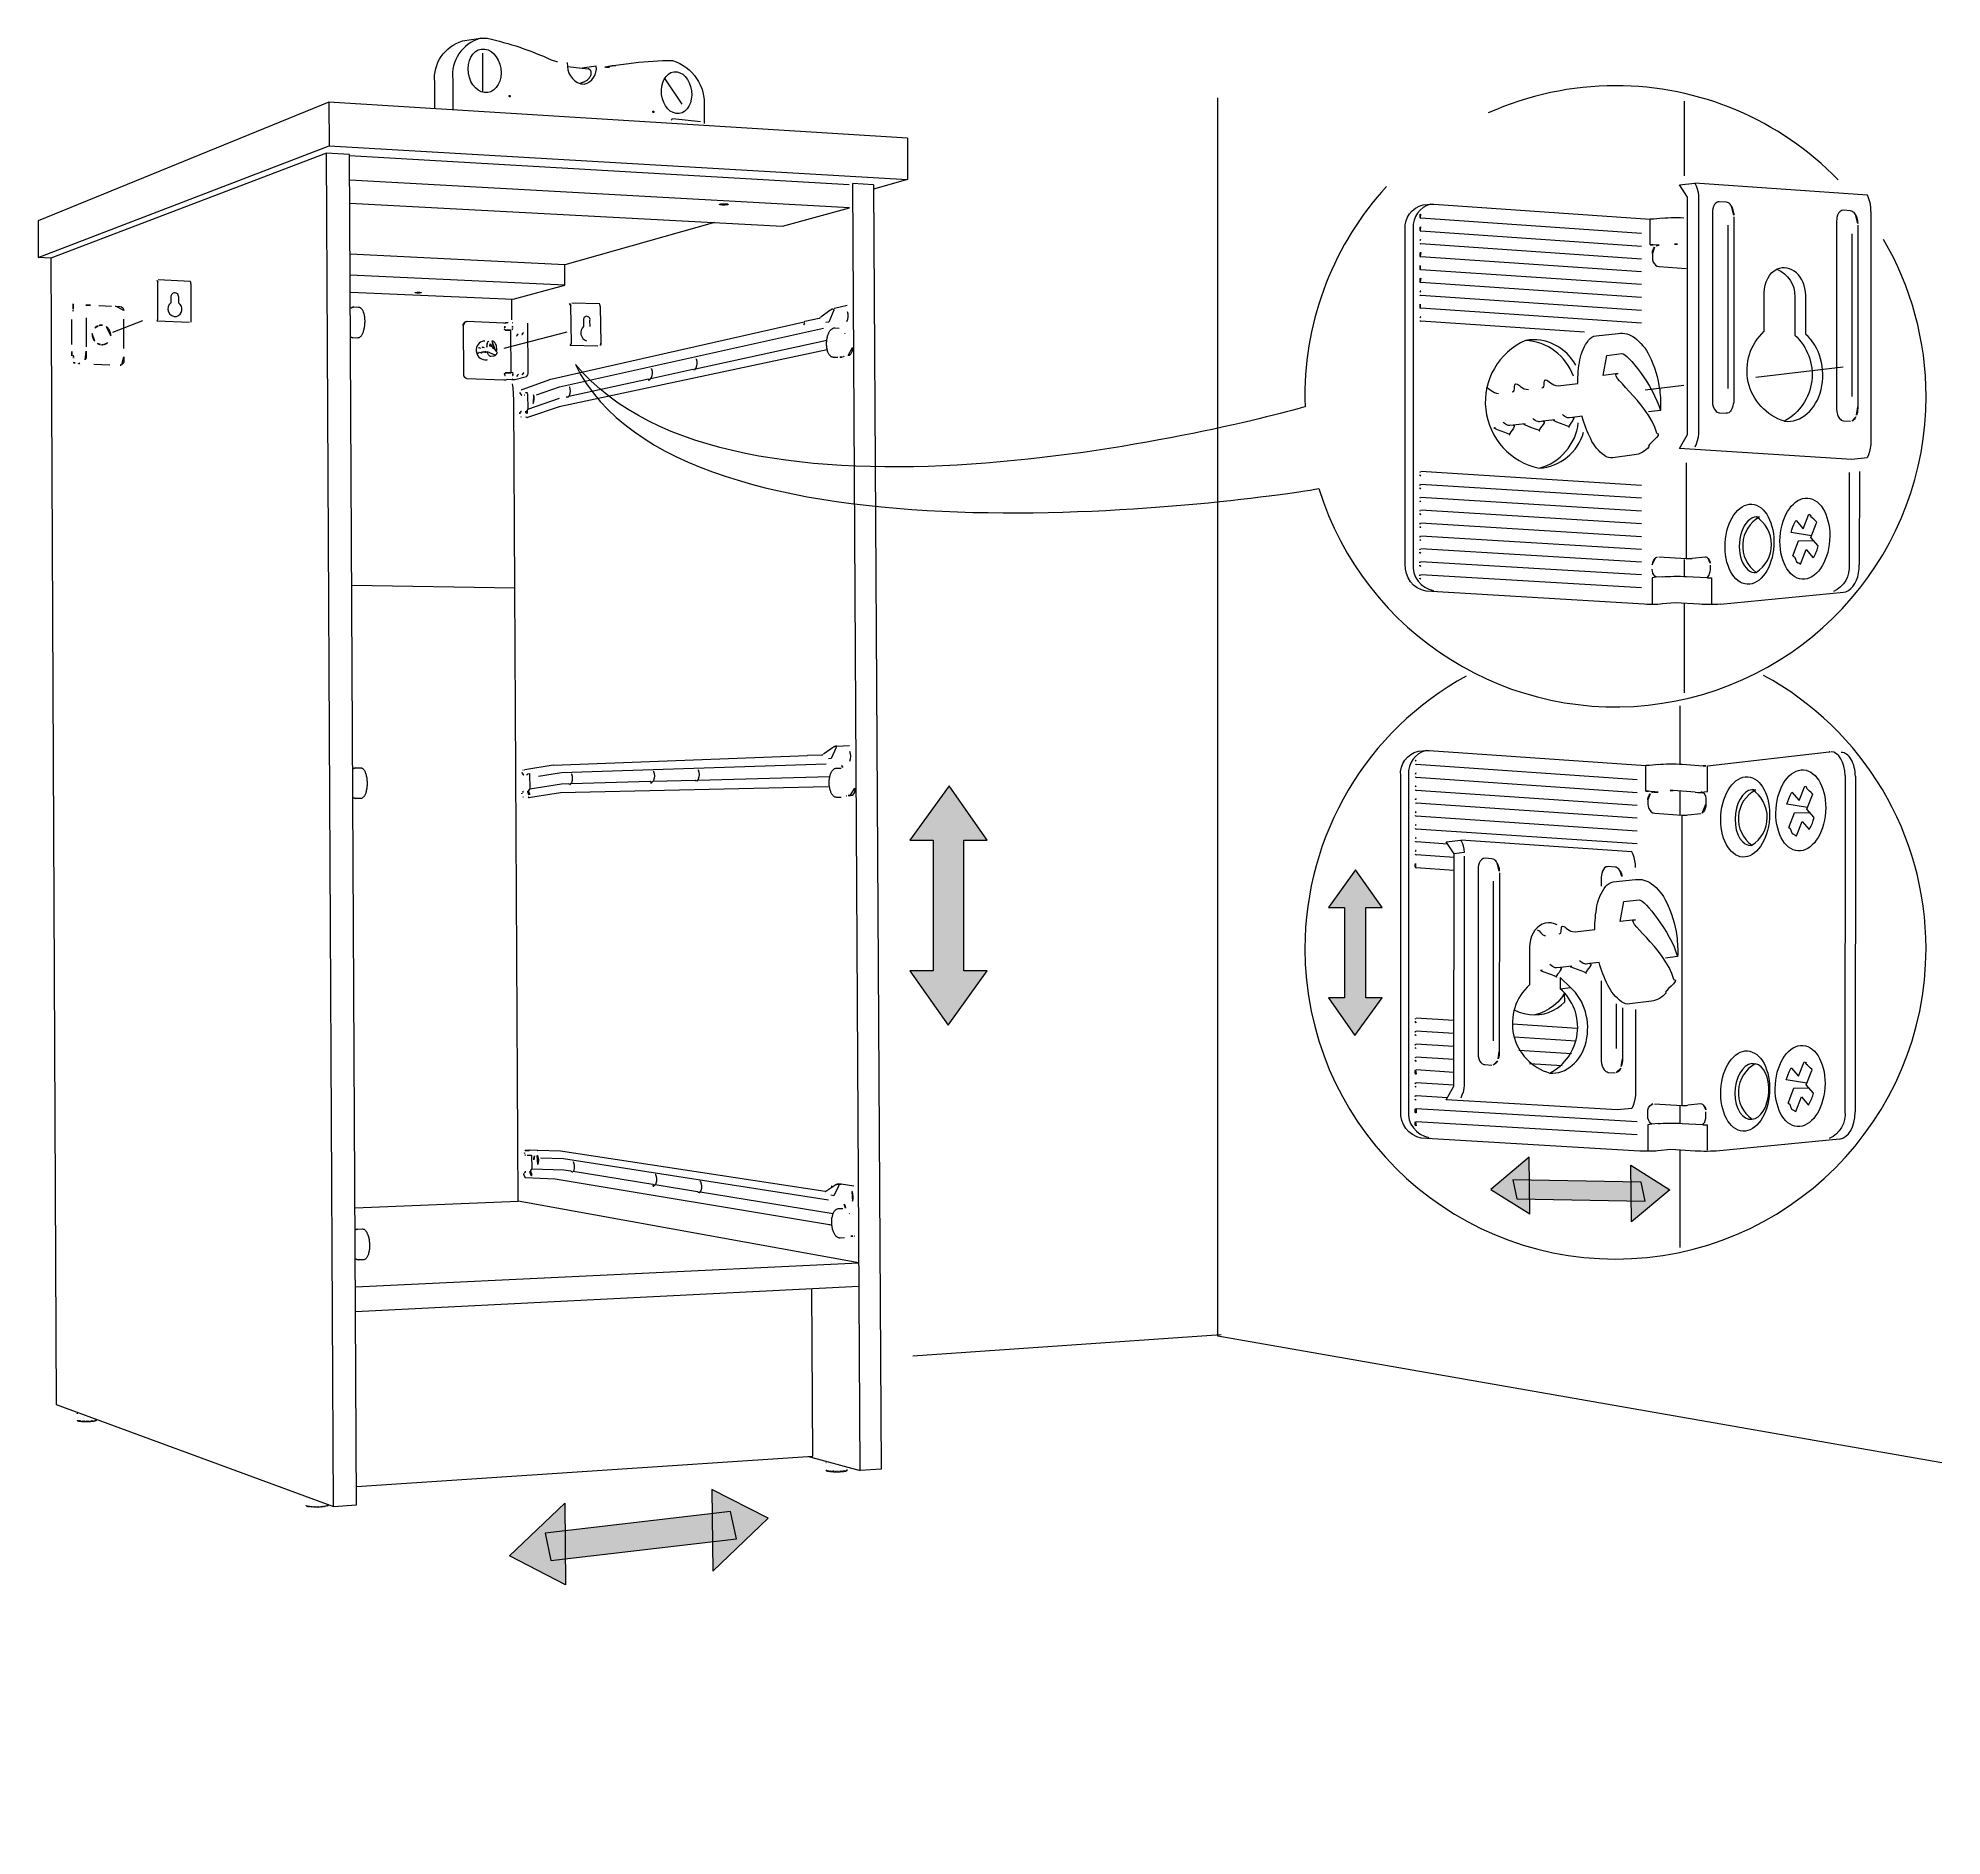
# Model space of a CAD drawing. Header units: metres. Extents: x -27.1 to 47.9, y -10.7 to 6.6.
# Drawn here: x 36.183 to 38.779, y -4.927 to -2.475 of the extents above; entities that cross this region are included whole.
import ezdxf

# ---------------------------------------------------------------- set-up
doc = ezdxf.new("R2010")
doc.units = ezdxf.units.M
doc.header["$MEASUREMENT"] = 0
doc.layers.add('PDF_Working_Num_Penna__255_Num_Penna__255_Num_Penna__255_Num_Penna__255_Num_Penna__255_Num_Penna__255', color=255, linetype='Continuous', lineweight=18)
doc.layers.add('PDF_Working_Num_Penna__7_Num_Penna__7_Num_Penna__7_Num_Penna__7_Num_Penna__7_Num_Penna__7', color=7, linetype='Continuous', lineweight=18)
doc.styles.add('GENERATED_STYLE_1', font='Arial')

msp = doc.modelspace()

# ---------------------------------------------------------------- hatches: boundary and pattern name
at = {"layer": 'PDF_Working_Num_Penna__7_Num_Penna__7_Num_Penna__7_Num_Penna__7_Num_Penna__7_Num_Penna__7', "linetype": 'Continuous', "lineweight": 18}
for points in [[(37.445, -3.5691), (37.4769, -3.5691), (37.4249, -3.495), (37.3713, -3.5691), (37.4032, -3.5691), (37.4032, -3.7471), (37.3713, -3.7471), (37.4234, -3.8212), (37.4769, -3.7471), (37.445, -3.7471)], [(37.9932, -3.6609), (38.0153, -3.6609), (37.9793, -3.6096), (37.9422, -3.6609), (37.9643, -3.6609), (37.9643, -3.7841), (37.9422, -3.7841), (37.9783, -3.8354), (38.0153, -3.7841), (37.9932, -3.7841)], [(38.2166, -4.0787), (38.2159, -4.0016), (38.1636, -4.0454)], [(38.3554, -4.0896), (38.4077, -4.0458), (38.3547, -4.0125)], [(38.3686, -4.0354), (38.1935, -4.0322), (38.199, -4.058), (38.3741, -4.0612)], [(37.1015, -4.4544), (37.1025, -4.5658), (37.1781, -4.4939)], [(36.901, -4.4732), (36.8254, -4.5451), (36.902, -4.5846)], [(36.882, -4.5516), (37.1348, -4.5217), (37.1269, -4.4844), (36.874, -4.5143)]]:
    msp.add_hatch(color=7, dxfattribs=at).paths.add_polyline_path(points)

# ---------------------------------------------------------------- linework, layer by layer
at = {"layer": 'PDF_Working_Num_Penna__255_Num_Penna__255_Num_Penna__255_Num_Penna__255_Num_Penna__255_Num_Penna__255', "color": 255, "linetype": 'Continuous', "lineweight": 18, "flags": 128}
for points in [[(36.8183, -2.8982), (36.9041, -2.8757)], [(38.5248, -2.9375), (38.6443, -2.9237)], [(38.381, -2.9541), (38.4197, -2.9496)]]:
    msp.add_lwpolyline(points, dxfattribs=at)
at = {"layer": 'PDF_Working_Num_Penna__7_Num_Penna__7_Num_Penna__7_Num_Penna__7_Num_Penna__7_Num_Penna__7', "color": 7, "linetype": 'Continuous', "lineweight": 18, "flags": 128}
for points in [[(36.7235, -2.5711), (36.7235, -2.5353, -0.363277), (36.7615, -2.4792), (36.7857, -2.4756, 0.369112), (36.7481, -2.5318), (36.7481, -2.5733)], [(36.7857, -2.4756), (36.7875, -2.4754), (36.7894, -2.4753), (36.7913, -2.4752), (36.7932, -2.4753), (36.7951, -2.4755, -0.052764), (36.8823, -2.5048), (36.8837, -2.5054), (36.8851, -2.5059), (36.8866, -2.5064), (36.888, -2.5068), (36.8894, -2.507), (36.8909, -2.5072)], [(36.9042, -2.5091), (36.9042, -2.5106), (36.9043, -2.5121), (36.9045, -2.5135), (36.9045, -2.5138, 0.386966), (36.9273, -2.5383, 0.373776), (36.9438, -2.5135), (36.9243, -2.5162), (36.9327, -2.5172)], [(36.9705, -2.5124), (36.9948, -2.5091, -0.038338), (37.0477, -2.506, -0.356411), (37.0908, -2.5697), (37.0908, -2.5916)], [(38.6372, -2.6685, 0.203128), (38.3336, -2.5403, 0.106246), (38.1601, -2.5774)], [(38.0213, -2.6778, 0.188266), (37.9101, -2.9638, 0.007946), (37.9104, -2.978)], [(38.4766, -3.2472), (38.4731, -3.2475), (38.4688, -3.2475), (38.4647, -3.2477), (38.4602, -3.2477), (38.4559, -3.2475), (38.452, -3.2475), (38.4483, -3.2472), (38.4152, -3.2452), (38.3976, -3.247), (38.3948, -3.2472), (38.3915, -3.2475), (38.3879, -3.2475), (38.384, -3.2475), (38.3801, -3.2475), (38.3764, -3.2475), (38.3729, -3.2472), (38.0753, -3.2296, -0.382122), (38.047, -3.1928), (38.047, -2.7359, -0.378167), (38.0712, -2.7028), (38.0817, -2.7016), (38.0839, -2.7016), (38.0859, -2.7016)], [(38.0817, -2.7016, 0.366732), (38.0579, -2.7349), (38.0576, -3.1918, 0.393042), (38.0856, -3.2286)], [(36.9353, -2.8688), (36.9352, -2.8603, 0.537173), (36.929, -2.8548), (36.9284, -2.8552), (36.9278, -2.8557), (36.9274, -2.8562), (36.9269, -2.8569), (36.9266, -2.8576), (36.9263, -2.8584), (36.9262, -2.8593), (36.9262, -2.8602), (36.9263, -2.8686, 0.571001), (36.9306, -2.888)], [(36.7622, -2.867), (36.7625, -2.9339, 0.391109), (36.7673, -2.9393), (36.8177, -2.9411), (36.8183, -2.9412), (36.8188, -2.9412), (36.8194, -2.9411), (36.8199, -2.9411), (36.8204, -2.9411), (36.8208, -2.9411), (36.8211, -2.941), (36.8228, -2.9406), (36.8284, -2.9408), (36.829, -2.9408), (36.8297, -2.9408), (36.8303, -2.9408), (36.8309, -2.9408), (36.8315, -2.9408), (36.832, -2.9407), (36.8325, -2.9407), (36.8487, -2.9369, 0.231265), (36.8508, -2.9313), (36.8504, -2.8641)], [(38.2553, -2.9494), (38.2821, -2.9461, -0.046278), (38.2851, -2.914, -0.115756), (38.297, -2.8872, -0.196818), (38.3072, -2.8812), (38.3374, -2.878, -0.199722), (38.3596, -2.8838, -0.117349), (38.3796, -2.908, -0.080741), (38.3939, -2.9551, -0.044488), (38.3949, -2.9831), (38.3785, -2.9851)], [(36.7917, -2.8885), (36.7905, -2.8885), (36.7893, -2.8886), (36.7881, -2.889, 0.868691), (36.7943, -2.914), (36.7955, -2.9137)], [(37.0794, -2.9125), (37.0797, -2.9126), (37.08, -2.9128, -0.200134), (37.0794, -2.9255), (37.0792, -2.9258), (37.079, -2.9261), (37.2582, -2.8873)], [(38.2794, -2.9214, 0.324188), (38.211, -2.8876, 0.731944), (38.2297, -3.0617, 0.318474), (38.2901, -3.0127)], [(37.0185, -2.926), (37.0187, -2.9261), (37.019, -2.9262, -0.195114), (37.0185, -2.9387), (37.0183, -2.9391), (37.0181, -2.9394), (37.0756, -2.9269), (37.0758, -2.927), (37.076, -2.9272), (37.0761, -2.9274), (37.0762, -2.9276), (37.0762, -2.9277), (37.0761, -2.9279)], [(36.9069, -2.9508), (36.9072, -2.9509, -0.187914), (36.9067, -2.963), (36.9066, -2.9633), (36.9064, -2.9636), (37.0148, -2.9401), (37.015, -2.9402), (37.0152, -2.9404), (37.0153, -2.9406), (37.0154, -2.9407), (37.0154, -2.9409), (37.0153, -2.9411), (37.0151, -2.9413), (37.015, -2.9415), (37.0149, -2.9417), (37.0151, -2.9419), (37.0153, -2.9419), (37.0157, -2.9418), (37.0159, -2.9416), (37.0161, -2.9415), (37.0163, -2.9413), (37.0164, -2.9412), (37.0166, -2.941), (37.0167, -2.9409), (37.0168, -2.9407), (37.017, -2.9406), (37.0172, -2.9403), (37.0175, -2.9401), (37.0177, -2.9399), (37.0179, -2.9396), (37.0181, -2.9394)], [(38.2103, -3.0011), (38.1941, -3.0031), (38.1894, -3.0037, -0.113583), (38.1875, -3.0036, -0.116402), (38.1803, -2.9992)], [(38.2509, -2.9958), (38.2347, -2.9979), (38.2299, -2.9985, -0.11978), (38.2281, -2.9983, -0.117465), (38.2209, -2.994)], [(38.3792, -3.0325, -0.200152), (38.3593, -3.0438), (38.3299, -3.0477, -0.200187), (38.3185, -3.0446, -0.117058), (38.2998, -3.022, -0.048881), (38.288, -2.9909), (38.2751, -2.9926), (38.2703, -2.9932, -0.108673), (38.2684, -2.993, -0.118152), (38.2613, -2.9887)], [(38.6522, -3.0678), (38.6521, -3.1928, -0.329205), (38.6308, -3.2301)], [(38.601, -3.154), (38.5731, -3.1494, -0.069945), (38.5787, -3.135, -0.022065), (38.5798, -3.1332), (38.5897, -3.1445), (38.5973, -3.1247, -0.093355), (38.6004, -3.1265)], [(38.5938, -3.1729), (38.6034, -3.1839, 0.017785), (38.6044, -3.1823, 0.070013), (38.6101, -3.1677), (38.6001, -3.1563), (38.6078, -3.1365)], [(38.1302, -3.3453, 0.274141), (37.9101, -3.7168, 0.414203), (38.3336, -4.1403, 0.414201), (38.7571, -3.7168, 0.275266), (38.5355, -3.3444)], [(38.4707, -3.993), (38.4672, -3.9933), (38.463, -3.9933), (38.4588, -3.9935), (38.4543, -3.9935), (38.4501, -3.9933), (38.4461, -3.9933), (38.4423, -3.993), (38.4092, -3.9911), (38.3915, -3.9928), (38.3888, -3.993), (38.3856, -3.9933), (38.3818, -3.9933), (38.3781, -3.9933), (38.3741, -3.9933), (38.3703, -3.9933), (38.3669, -3.993), (38.0688, -3.9753, -0.381351), (38.0407, -3.9385), (38.0407, -3.481, -0.382653), (38.0648, -3.4479), (38.0753, -3.4467), (38.0776, -3.4467), (38.0795, -3.4467)], [(38.0753, -3.4467, 0.364556), (38.0514, -3.48), (38.0512, -3.9375, 0.393771), (38.0793, -3.9744)], [(36.9095, -3.4787), (36.9099, -3.4788, -0.186377), (36.9099, -3.4909), (36.9096, -3.4914), (36.9093, -3.4919), (37.0179, -3.4888), (37.0181, -3.4891), (37.0183, -3.4893), (37.0184, -3.4895), (37.0184, -3.4897), (37.0185, -3.4899), (37.0184, -3.4901), (37.0181, -3.4903), (37.018, -3.4905), (37.0179, -3.4907), (37.0181, -3.491), (37.0184, -3.491), (37.0185, -3.491), (37.0187, -3.491), (37.0189, -3.4908), (37.0192, -3.4907), (37.0193, -3.4906), (37.0194, -3.4904), (37.0196, -3.4903), (37.0198, -3.4901), (37.02, -3.4898), (37.0203, -3.4896), (37.0206, -3.4894), (37.0208, -3.4892), (37.021, -3.489), (37.0212, -3.4888)], [(37.0213, -3.4751), (37.0216, -3.4751), (37.0218, -3.4753, -0.19277), (37.0218, -3.4877), (37.0215, -3.4883), (37.0212, -3.4888), (37.0788, -3.4872), (37.079, -3.4874), (37.0791, -3.4876), (37.0792, -3.4878), (37.0794, -3.488), (37.0794, -3.4882), (37.0793, -3.4885)], [(37.0823, -3.4731), (37.0826, -3.4732), (37.0829, -3.4733, -0.197641), (37.0829, -3.4859), (37.0826, -3.4866), (37.0822, -3.4871), (37.2623, -3.4821)], [(36.8534, -3.5067), (36.8533, -3.5062), (36.8531, -3.5058), (36.8529, -3.5054, -0.407762), (36.8527, -3.5002), (36.853, -3.4998), (36.8531, -3.4994), (36.8532, -3.4989), (36.8965, -3.4922), (36.9063, -3.4919), (36.9064, -3.4922), (36.9066, -3.4924), (36.9067, -3.4925), (36.9067, -3.4927), (36.9068, -3.4929), (36.9067, -3.4931)], [(38.5954, -3.5246), (38.5675, -3.52, -0.069945), (38.5731, -3.5056, -0.022065), (38.5742, -3.5038), (38.5841, -3.5151), (38.5917, -3.4953, -0.093355), (38.5947, -3.4971)], [(38.6468, -3.481), (38.6465, -3.9385, -0.333224), (38.6251, -3.9759)], [(38.5881, -3.5435), (38.5978, -3.5545, 0.017785), (38.5988, -3.5529, 0.070013), (38.6044, -3.5383), (38.5945, -3.5269), (38.6021, -3.5071)], [(38.2786, -3.6942), (38.3054, -3.6909, -0.046244), (38.3084, -3.6588, -0.115552), (38.3203, -3.632, -0.196818), (38.3305, -3.6261), (38.3608, -3.6228, -0.199344), (38.3829, -3.6286, -0.116986), (38.4029, -3.6529, -0.080634), (38.4172, -3.6999, -0.044488), (38.4183, -3.7279), (38.4018, -3.73)], [(38.2337, -3.6837), (38.2299, -3.686), (38.2267, -3.6887), (38.2237, -3.692), (38.2212, -3.6959), (38.2193, -3.7002), (38.2177, -3.7049), (38.2167, -3.7099), (38.2165, -3.7151), (38.2165, -3.7664, 0.589292), (38.2439, -3.8867, 0.528598), (38.2583, -3.7716)], [(38.4026, -3.7773, -0.200152), (38.3826, -3.7886), (38.3532, -3.7925, -0.199453), (38.3418, -3.7895, -0.116669), (38.3231, -3.7669, -0.04899), (38.3113, -3.7357), (38.2984, -3.7374), (38.2936, -3.738, -0.117626), (38.2917, -3.7379, -0.117947), (38.2846, -3.7335)], [(38.2742, -3.7407), (38.258, -3.7427), (38.2532, -3.7433, -0.112634), (38.2514, -3.7431, -0.116461), (38.2442, -3.7388)], [(38.5198, -3.8737), (38.522, -3.8737), (38.5243, -3.874, 0.551879), (38.5198, -3.9497)], [(38.5945, -3.9005), (38.5666, -3.8958, -0.069945), (38.5722, -3.8815, -0.022065), (38.5733, -3.8797), (38.5832, -3.891), (38.5908, -3.8712, -0.093355), (38.5939, -3.8729)], [(38.5873, -3.9193), (38.5969, -3.9303, 0.017785), (38.5979, -3.9287, 0.070013), (38.6036, -3.9141), (38.5936, -3.9028), (38.6013, -3.883)], [(36.8562, -4.0249), (36.8561, -4.0244), (36.856, -4.024), (36.8556, -4.0236, -0.401275), (36.8555, -4.0184), (36.8558, -4.018), (36.8559, -4.0176), (36.856, -4.0171), (36.8994, -4.0186), (36.9092, -4.0202), (36.9093, -4.0204), (36.9094, -4.0206), (36.9096, -4.0209), (36.9096, -4.0211), (36.9097, -4.0213), (36.9096, -4.0215), (36.9095, -4.0216)], [(36.9121, -4.0071), (36.9123, -4.0072, -0.186793), (36.913, -4.0193), (36.9127, -4.0199), (36.9125, -4.0203), (36.9122, -4.0206), (37.021, -4.0382), (37.0212, -4.0385), (37.0213, -4.0387), (37.0214, -4.039), (37.0215, -4.0392), (37.0215, -4.0394), (37.0215, -4.0396), (37.0213, -4.0398), (37.0212, -4.0399), (37.0211, -4.0401), (37.021, -4.0404), (37.0211, -4.0406), (37.0213, -4.0408), (37.0216, -4.0408), (37.0218, -4.0408), (37.022, -4.0407), (37.0222, -4.0406), (37.0224, -4.0404), (37.0225, -4.0403), (37.0227, -4.0402), (37.0228, -4.04), (37.0229, -4.0399), (37.0231, -4.0397), (37.0234, -4.0395), (37.0236, -4.0393), (37.0238, -4.0391), (37.024, -4.039), (37.0242, -4.0388)], [(37.0241, -4.0247), (37.0244, -4.0247), (37.0246, -4.0249, -0.190242), (37.0252, -4.0373), (37.0248, -4.0379), (37.0245, -4.0384), (37.0242, -4.0388), (37.082, -4.0481), (37.0822, -4.0484), (37.0823, -4.0486), (37.0824, -4.0488), (37.0825, -4.049), (37.0826, -4.0493), (37.0825, -4.0495), (37.0824, -4.0497)], [(37.0852, -4.0343), (37.0855, -4.0343), (37.0857, -4.0345, -0.201915), (37.0863, -4.0471), (37.086, -4.0477), (37.0857, -4.0482), (37.0853, -4.0487), (37.267, -4.078)], [(36.5784, -4.4762), (36.5783, -4.4764, -0.161111), (36.5483, -4.4767), (36.5481, -4.4766), (36.5482, -4.4768), (36.5484, -4.4769), (36.5486, -4.4771)]]:
    msp.add_lwpolyline(points, format="xyb", dxfattribs=at)
for points in [[(36.7891, -2.5475), (36.7891, -2.4957)], [(36.9045, -2.5138), (36.9243, -2.5162)], [(36.9222, -2.5362), (36.9226, -2.5362), (36.9231, -2.5362), (36.9236, -2.5361), (36.9241, -2.536), (36.9248, -2.5358), (36.9254, -2.5356), (36.926, -2.5354), (36.9268, -2.5351), (36.9274, -2.5348), (36.928, -2.5344), (36.9287, -2.5341), (36.9293, -2.5337), (36.9305, -2.533), (36.9316, -2.5321), (36.9326, -2.5312), (36.9335, -2.5303), (36.9344, -2.5293), (36.9352, -2.5282), (36.9357, -2.5272), (36.9362, -2.5261), (36.9366, -2.525), (36.9367, -2.5244), (36.9368, -2.5238), (36.9369, -2.5232), (36.9369, -2.5226), (36.9369, -2.522), (36.9368, -2.5215), (36.9367, -2.5209), (36.9365, -2.5204), (36.9363, -2.5199), (36.936, -2.5195), (36.9358, -2.519), (36.9354, -2.5186), (36.935, -2.5182), (36.9346, -2.5179), (36.9341, -2.5176), (36.9337, -2.5174), (36.9332, -2.5172), (36.9327, -2.5172)], [(37.0608, -2.5652), (37.0377, -2.5307)], [(37.368, -2.6119), (36.5791, -2.5625), (36.1826, -2.7246), (36.1828, -2.7746)], [(36.5791, -2.5625), (36.5794, -2.6221), (37.3683, -2.6683)], [(38.7788, -4.4182), (37.7914, -4.2455), (37.7914, -2.5567)], [(38.4272, -2.5613), (38.4271, -2.6629)], [(37.0861, -2.5896), (37.0482, -2.5855)], [(36.1828, -2.7746), (36.5794, -2.6221)], [(37.368, -2.6119), (37.3683, -2.6683)], [(36.6074, -2.6339), (36.576, -2.6321), (36.1999, -2.7754)], [(36.5855, -4.4778), (36.576, -2.6321)], [(36.6169, -4.4757), (36.6074, -2.6339)], [(36.6074, -2.6356), (37.2888, -2.6749)], [(37.289, -2.7069), (36.6076, -2.6692)], [(37.3038, -4.4287), (37.2935, -2.6736)], [(37.3219, -2.6752), (37.2935, -2.6736)], [(37.3683, -2.6683), (37.3219, -2.6812)], [(38.432, -2.692), (38.421, -2.6753), (38.4419, -2.673)], [(38.4419, -2.673), (38.4437, -2.6768), (38.4451, -2.681), (38.4463, -2.6855), (38.4467, -2.6902), (38.4469, -2.6952)], [(38.682, -2.7116), (38.6817, -2.7066), (38.6812, -2.7019), (38.68, -2.6974), (38.6788, -2.6932), (38.6771, -2.6894), (38.4419, -2.673)], [(37.3219, -2.6752), (37.3322, -4.4267), (37.3038, -4.4287)], [(38.421, -3.0351), (38.432, -3.016), (38.432, -2.692)], [(38.4469, -2.6952), (38.4469, -3.0098)], [(38.4752, -2.6984), (38.4737, -2.6984), (38.4725, -2.6989), (38.4703, -2.7004), (38.4686, -2.7024), (38.4673, -2.7049), (38.4663, -2.7081), (38.466, -2.7103), (38.4658, -2.7133), (38.4658, -2.9703)], [(38.4917, -2.7044), (38.4908, -2.7029), (38.4899, -2.7016), (38.4887, -2.7006), (38.4877, -2.6999), (38.4864, -2.6994), (38.4849, -2.6989), (38.4752, -2.6984)], [(36.6078, -2.7003), (37.1979, -2.7317)], [(37.1979, -2.7317), (37.289, -2.7069)], [(38.3689, -2.7416), (38.068, -2.7207)], [(38.0859, -2.7016), (38.3811, -2.7222)], [(38.3981, -2.7207), (38.3858, -2.7222), (38.3849, -2.7222), (38.3836, -2.7222), (38.3823, -2.7222), (38.3811, -2.7222)], [(38.389, -2.7588), (38.391, -2.758), (38.393, -2.7578), (38.3811, -2.757), (38.3811, -2.7222)], [(38.3981, -2.7207), (38.401, -2.7205), (38.4048, -2.7202), (38.409, -2.72), (38.4134, -2.72), (38.4179, -2.72), (38.4225, -2.72), (38.4269, -2.7202)], [(38.4952, -2.7188), (38.4952, -2.9675)], [(38.6445, -2.71), (38.6429, -2.7103), (38.6417, -2.7106), (38.6394, -2.7121), (38.6377, -2.714), (38.6366, -2.7168), (38.6355, -2.7198), (38.6353, -2.722), (38.635, -2.725), (38.635, -2.981)], [(38.6609, -2.716), (38.6599, -2.7145), (38.6589, -2.7133), (38.6579, -2.7126), (38.6567, -2.7116), (38.6555, -2.7111), (38.6539, -2.7109), (38.6445, -2.71)], [(38.682, -2.7116), (38.682, -3.0247)], [(37.1051, -2.7267), (36.9008, -2.7843)], [(38.3689, -2.7593), (38.068, -2.7384)], [(38.4867, -2.7304), (38.4867, -2.9531)], [(38.6559, -2.7421), (38.6559, -2.9641)], [(38.6643, -2.7304), (38.6641, -2.9782)], [(36.1999, -2.7754), (36.1828, -2.7746)], [(36.1999, -2.7754), (36.2073, -4.3386), (36.5855, -4.4778), (36.6169, -4.4757)], [(36.8305, -2.8315), (36.9009, -2.8124), (36.9008, -2.7843), (36.6081, -2.7701)], [(38.3689, -2.7767), (38.068, -2.756)], [(38.3689, -2.7941), (38.068, -2.7734)], [(38.3839, -2.769), (38.3839, -2.7747), (38.384, -2.7776), (38.3851, -2.7807), (38.3866, -2.7831), (38.3884, -2.7851), (38.3906, -2.7864), (38.393, -2.7869), (38.4301, -2.7896)], [(36.9009, -2.8124), (36.6083, -2.7988)], [(38.3689, -2.8115), (38.068, -2.7911)], [(36.345, -2.8615), (36.3459, -2.8584), (36.3457, -2.8082)], [(36.3909, -2.8104), (36.3909, -2.8097), (36.3908, -2.809), (36.3907, -2.8083), (36.3906, -2.8076), (36.3904, -2.8071), (36.3465, -2.8051)], [(36.3909, -2.8105), (36.3911, -2.859), (36.3911, -2.8598), (36.3911, -2.8606), (36.391, -2.8613), (36.3909, -2.8621), (36.3907, -2.8627)], [(36.6092, -2.8216), (36.8305, -2.8315)], [(38.3689, -2.8289), (38.068, -2.8087)], [(38.3689, -2.8466), (38.068, -2.8262)], [(38.593, -2.8788), (38.593, -2.8261)], [(36.2654, -2.84), (36.2826, -2.8407)], [(36.6132, -2.8419), (36.6197, -2.8422), (36.6204, -2.8423), (36.621, -2.8424), (36.6216, -2.8427), (36.6222, -2.843), (36.6227, -2.8434), (36.6233, -2.8438), (36.6237, -2.8443), (36.6242, -2.8449), (36.6246, -2.8456), (36.625, -2.8463), (36.6255, -2.8471), (36.6258, -2.8479), (36.6261, -2.8488), (36.6265, -2.8499), (36.6268, -2.8511), (36.6271, -2.8523), (36.6273, -2.8535), (36.6275, -2.8548), (36.6277, -2.8561), (36.6278, -2.8574), (36.6279, -2.8587), (36.628, -2.86), (36.628, -2.8614), (36.628, -2.8627), (36.6279, -2.864), (36.6278, -2.8653), (36.6277, -2.8666), (36.6276, -2.868), (36.6274, -2.8692), (36.6272, -2.8704), (36.627, -2.8717), (36.6268, -2.8728), (36.6264, -2.874), (36.6261, -2.8751), (36.6258, -2.8761), (36.6255, -2.8772), (36.625, -2.8781), (36.6246, -2.879), (36.6241, -2.8799), (36.6237, -2.8807), (36.6231, -2.8815), (36.6226, -2.8821), (36.622, -2.8827), (36.6214, -2.8832), (36.6209, -2.8836), (36.6202, -2.8839), (36.6195, -2.8841), (36.6189, -2.8842), (36.6181, -2.8843), (36.6116, -2.884)], [(36.8281, -2.8314), (36.8282, -2.8593)], [(36.9082, -2.8947), (36.91, -2.8917), (36.9091, -2.8399)], [(36.9491, -2.8414), (36.9491, -2.8406), (36.949, -2.8398), (36.9488, -2.8391), (36.9486, -2.8384), (36.9482, -2.8378), (36.9106, -2.8369)], [(36.9491, -2.8414), (36.95, -2.8914)], [(37.264, -2.8456), (37.2632, -2.8462), (37.2623, -2.8468), (37.2499, -2.8559)], [(37.2654, -2.8448), (37.2658, -2.8447), (37.2663, -2.8446), (37.2667, -2.8445), (37.2675, -2.8462), (37.2608, -2.8625), (37.2569, -2.8633)], [(37.2858, -2.8401), (37.2684, -2.8441)], [(38.3689, -2.8639), (38.068, -2.8438)], [(36.2286, -2.8931), (36.2284, -2.859)], [(36.248, -2.8566), (36.2482, -2.8963)], [(36.2844, -2.8761), (36.3253, -2.8604)], [(36.2996, -2.8985), (36.2994, -2.8585)], [(36.3889, -2.8633), (36.345, -2.8615)], [(36.8179, -2.8639), (36.7679, -2.8617)], [(36.8183, -2.8982), (36.9041, -2.8757)], [(36.8294, -2.9313), (36.8277, -2.9318), (36.8274, -2.8736)], [(36.8621, -2.9619), (36.8934, -2.9509), (37.2537, -2.8708)], [(36.882, -2.9405), (37.2274, -2.862)], [(37.2484, -2.8574), (37.2479, -2.8575), (37.2476, -2.8575), (37.2282, -2.8619)], [(37.2732, -2.9109), (37.2673, -2.9107), (37.2667, -2.9106), (37.2661, -2.9105), (37.2655, -2.9103), (37.2649, -2.9101), (37.2643, -2.9098), (37.2637, -2.9093), (37.2631, -2.9088), (37.2625, -2.9082), (37.2619, -2.9076), (37.2614, -2.9068), (37.2609, -2.9061), (37.2605, -2.9052), (37.2601, -2.9044), (37.2597, -2.9034), (37.2593, -2.9024), (37.259, -2.9013), (37.2587, -2.9001), (37.2585, -2.8989), (37.2583, -2.8977), (37.2581, -2.8965), (37.258, -2.8952), (37.2579, -2.8939), (37.2579, -2.8927), (37.2579, -2.8914), (37.2579, -2.8901), (37.258, -2.8888), (37.2581, -2.8876), (37.2583, -2.8863), (37.2585, -2.8851), (37.2587, -2.8839), (37.259, -2.8827), (37.2593, -2.8816), (37.2596, -2.8805), (37.26, -2.8794), (37.2604, -2.8784), (37.2609, -2.8774), (37.2613, -2.8764), (37.2618, -2.8756), (37.2624, -2.8747), (37.2629, -2.8739), (37.2636, -2.8732), (37.2642, -2.8725), (37.2649, -2.872), (37.2656, -2.8715), (37.2663, -2.8711), (37.267, -2.8709), (37.2677, -2.8706), (37.2685, -2.8705), (37.2693, -2.8705), (37.2752, -2.8708)], [(38.2913, -2.8762), (38.068, -2.8615)], [(37.2588, -2.9004), (36.893, -2.9782), (36.85, -2.9929)], [(36.9459, -2.8954), (36.9082, -2.8947)], [(38.3375, -2.9327), (38.3169, -2.9353), (38.3217, -2.9081), (38.3424, -2.9055)], [(36.2585, -2.92), (36.2805, -2.9208)], [(38.5248, -2.9375), (38.6443, -2.9237)], [(36.8312, -2.969), (36.8312, -2.9661), (36.8311, -2.9633), (36.831, -2.9604), (36.8308, -2.9576), (36.8305, -2.9548), (36.8303, -2.9521), (36.8299, -2.9494), (36.8296, -2.9467)], [(36.8428, -2.9544), (36.8817, -2.9406), (36.882, -2.9405)], [(38.374, -2.9549), (38.4267, -2.9488)], [(36.8326, -3.2251), (36.8312, -2.969)], [(36.8498, -2.9604), (36.8504, -2.9813)], [(36.8499, -2.9825), (36.8502, -2.9822), (36.8504, -2.9817), (36.8504, -2.9813), (36.8936, -2.9664)], [(38.4658, -2.9703), (38.466, -2.9743), (38.4668, -2.9777), (38.468, -2.9807), (38.4698, -2.9832), (38.4711, -2.9844), (38.4722, -2.9854), (38.4735, -2.986), (38.4752, -2.9864), (38.4846, -2.9869)], [(38.4952, -2.9675), (38.4952, -2.9698), (38.4948, -2.972), (38.4943, -2.9743), (38.4938, -2.9765), (38.4934, -2.9787), (38.4924, -2.981), (38.4915, -2.9827), (38.4904, -2.9842), (38.4891, -2.9854), (38.488, -2.9862), (38.4864, -2.9867), (38.4846, -2.9869)], [(38.635, -2.981), (38.6353, -2.9849), (38.6363, -2.9884), (38.6373, -2.9914), (38.639, -2.9941), (38.6403, -2.9951), (38.6415, -2.9962), (38.6429, -2.9969), (38.6445, -2.9971), (38.6539, -2.9978)], [(38.4469, -3.0098), (38.4467, -3.0148), (38.4463, -3.0197), (38.4451, -3.0245), (38.4437, -3.0289), (38.4419, -3.0332)], [(38.6559, -3.0498), (38.421, -3.0351)], [(38.682, -3.0247), (38.6817, -3.0294), (38.681, -3.0344), (38.68, -3.0391), (38.6788, -3.0435), (38.6768, -3.0478)], [(38.4299, -3.0543), (38.4298, -3.1851)], [(38.6768, -3.0478), (38.6559, -3.0498)], [(38.3689, -3.0853), (38.068, -3.0664)], [(38.3689, -3.1027), (38.068, -3.0841)], [(38.6662, -3.0663), (38.6661, -3.1937)], [(38.3689, -3.1202), (38.068, -3.1018)], [(38.3689, -3.1375), (38.068, -3.1191)], [(38.3689, -3.1552), (38.068, -3.1368)], [(38.3689, -3.1726), (38.068, -3.1544)], [(38.5756, -3.1813), (38.5834, -3.161)], [(38.6046, -3.1615), (38.5834, -3.161)], [(38.3689, -3.19), (38.068, -3.1719)], [(38.3689, -3.2074), (38.068, -3.1895)], [(38.3928, -3.1828), (38.4298, -3.1851), (38.4318, -3.1851), (38.4341, -3.1851), (38.4363, -3.1851), (38.438, -3.1848)], [(38.4271, -3.1863), (38.4271, -3.2094)], [(38.4599, -3.1851), (38.4586, -3.1838), (38.4572, -3.1833), (38.4557, -3.183), (38.438, -3.1848)], [(38.5861, -3.1927), (38.5938, -3.1729)], [(38.3689, -3.2251), (38.068, -3.2072)], [(38.3977, -3.2099), (38.3893, -3.2106), (38.3874, -3.2092), (38.3858, -3.2074), (38.3846, -3.205), (38.3839, -3.2024), (38.3836, -3.1997)], [(38.3893, -3.2106), (38.3836, -3.2114), (38.3836, -3.2462)], [(38.3977, -3.2099), (38.401, -3.2097), (38.4048, -3.2094), (38.4087, -3.2094), (38.4132, -3.2092), (38.4179, -3.2092), (38.4225, -3.2092), (38.4266, -3.2094), (38.4306, -3.2097), (38.4582, -3.2111)], [(38.4582, -3.2111), (38.4597, -3.2099), (38.4612, -3.2079), (38.462, -3.2054), (38.4626, -3.2027), (38.463, -3.2), (38.463, -3.194)], [(38.4589, -3.2114), (38.4607, -3.2114), (38.4626, -3.2114), (38.4647, -3.2114), (38.4647, -3.2462)], [(38.4766, -3.2472), (38.6447, -3.231), (38.6479, -3.2303), (38.6512, -3.2286), (38.6544, -3.2261), (38.6574, -3.2231), (38.6599, -3.2191), (38.6621, -3.2146), (38.6639, -3.2099), (38.6651, -3.2047), (38.6659, -3.1992), (38.6661, -3.1937)], [(36.6104, -3.2212), (36.8326, -3.2251)], [(36.8372, -4.0613), (36.8326, -3.2251)], [(38.4271, -3.246), (38.4271, -3.3681)], [(38.4214, -3.386), (38.4212, -3.4653)], [(37.2675, -3.4419), (37.2666, -3.4424), (37.2658, -3.443), (37.2534, -3.4516)], [(37.2688, -3.4411), (37.2693, -3.441), (37.2698, -3.441), (37.2701, -3.441), (37.271, -3.4428), (37.2642, -3.4578), (37.2603, -3.458)], [(37.2719, -3.4409), (37.2893, -3.4402)], [(38.0795, -3.4467), (38.3751, -3.4673)], [(38.4525, -3.5039), (38.4513, -3.5037), (38.4501, -3.5034), (38.4591, -3.5025), (38.4591, -3.4676), (38.6251, -3.4484)], [(36.6156, -3.4704), (36.6222, -3.4704), (36.6228, -3.4705), (36.6234, -3.4706), (36.624, -3.4708), (36.6246, -3.4711), (36.6252, -3.4715), (36.6257, -3.4719), (36.6262, -3.4724), (36.6267, -3.4729), (36.6272, -3.4736), (36.6276, -3.4743), (36.6281, -3.4751), (36.6285, -3.4759), (36.6288, -3.4768), (36.6292, -3.4778), (36.6296, -3.479), (36.6299, -3.4801), (36.6302, -3.4814), (36.6305, -3.4827), (36.6307, -3.4839), (36.6309, -3.4852), (36.631, -3.4865), (36.6311, -3.4878), (36.6312, -3.4892), (36.6312, -3.4905), (36.6312, -3.4918), (36.6312, -3.4931), (36.6312, -3.4944), (36.6311, -3.4957), (36.631, -3.497), (36.6308, -3.4982), (36.6306, -3.4994), (36.6304, -3.5006), (36.6302, -3.5018), (36.6299, -3.5029), (36.6296, -3.5039), (36.6293, -3.505), (36.6289, -3.5059), (36.6285, -3.5069), (36.6281, -3.5078), (36.6276, -3.5086), (36.6271, -3.5093), (36.6266, -3.51), (36.626, -3.5106), (36.6255, -3.5111), (36.6249, -3.5115), (36.6243, -3.5119), (36.6236, -3.5121), (36.6229, -3.5123), (36.6222, -3.5124), (36.6157, -3.5124)], [(36.8851, -3.4667), (36.8462, -3.4731)], [(36.8499, -3.4785), (36.8526, -3.478), (36.8532, -3.4989)], [(36.8649, -3.4818), (36.8963, -3.4768), (37.2571, -3.4648)], [(36.8855, -3.4666), (37.2315, -3.4538)], [(37.2519, -3.4531), (37.2514, -3.4531), (37.251, -3.4531), (37.2316, -3.4538)], [(37.2778, -3.5108), (37.2718, -3.5108), (37.2712, -3.5107), (37.2706, -3.5106), (37.2699, -3.5105), (37.2694, -3.5103), (37.2688, -3.51), (37.2681, -3.5096), (37.2674, -3.5091), (37.2668, -3.5085), (37.2662, -3.5079), (37.2657, -3.5072), (37.2652, -3.5064), (37.2647, -3.5056), (37.2642, -3.5048), (37.2638, -3.5039), (37.2634, -3.5029), (37.263, -3.5018), (37.2627, -3.5006), (37.2623, -3.4995), (37.2621, -3.4982), (37.2619, -3.497), (37.2617, -3.4958), (37.2615, -3.4945), (37.2614, -3.4932), (37.2614, -3.4919), (37.2614, -3.4907), (37.2614, -3.4894), (37.2614, -3.4881), (37.2615, -3.4869), (37.2617, -3.4857), (37.2619, -3.4845), (37.2621, -3.4833), (37.2623, -3.4822), (37.2626, -3.481), (37.2629, -3.48), (37.2633, -3.4789), (37.2637, -3.4779), (37.2641, -3.4769), (37.2646, -3.4761), (37.2651, -3.4752), (37.2656, -3.4744), (37.2662, -3.4737), (37.2668, -3.473), (37.2675, -3.4724), (37.2682, -3.4719), (37.2688, -3.4715), (37.2695, -3.4712), (37.2703, -3.4709), (37.271, -3.4708), (37.2718, -3.4707), (37.2777, -3.4707)], [(38.363, -3.4868), (38.0616, -3.4658)], [(38.3921, -3.4658), (38.3799, -3.4673), (38.3788, -3.4673), (38.3776, -3.4673), (38.3764, -3.4673), (38.3751, -3.4673)], [(38.3831, -3.5039), (38.385, -3.5032), (38.3871, -3.503), (38.3751, -3.5022), (38.3751, -3.4673)], [(38.3921, -3.4658), (38.395, -3.4656), (38.3987, -3.4653), (38.403, -3.4651), (38.4075, -3.4651), (38.412, -3.4651), (38.4164, -3.4651), (38.4209, -3.4653), (38.4247, -3.4656), (38.453, -3.4676)], [(36.8515, -3.5108), (36.8948, -3.5043)], [(36.8948, -3.5043), (37.26, -3.4958)], [(38.363, -3.5044), (38.0616, -3.4835)], [(38.363, -3.5219), (38.0616, -3.5012)], [(38.4423, -3.5037), (38.4123, -3.5014)], [(38.4212, -3.5022), (38.4212, -3.5346)], [(38.4423, -3.5037), (38.4457, -3.5039), (38.449, -3.5039), (38.4525, -3.5039), (38.4541, -3.5052), (38.4553, -3.5069), (38.4564, -3.5092), (38.4568, -3.5117), (38.457, -3.5144), (38.457, -3.5201)], [(38.6607, -3.482), (38.6605, -3.9395)], [(38.363, -3.5393), (38.0616, -3.5186)], [(38.3778, -3.5141), (38.3778, -3.5199), (38.3781, -3.5228), (38.3791, -3.5259), (38.3806, -3.5283), (38.3823, -3.5303), (38.3845, -3.5316), (38.3871, -3.5321), (38.4241, -3.5348)], [(38.363, -3.5567), (38.0616, -3.5363)], [(38.363, -3.5742), (38.0616, -3.554)], [(38.4241, -3.5348), (38.4239, -3.9308)], [(38.4241, -3.5348), (38.4262, -3.5348), (38.4284, -3.5348), (38.4303, -3.5348), (38.4321, -3.5346), (38.4501, -3.5326)], [(38.5699, -3.5519), (38.5777, -3.5316)], [(38.599, -3.5321), (38.5777, -3.5316)], [(38.5805, -3.5633), (38.5881, -3.5435)], [(38.1049, -3.5744), (38.0616, -3.5714)], [(38.3609, -3.6065), (38.3607, -3.6018), (38.3601, -3.5971), (38.3591, -3.5926), (38.3577, -3.5886), (38.356, -3.5848), (38.1228, -3.5692)], [(38.1136, -3.5926), (38.0616, -3.5891)], [(38.1134, -3.6103), (38.0616, -3.6068)], [(38.1026, -3.923), (38.1134, -3.9044), (38.1136, -3.5879)], [(38.1275, -3.5908), (38.1275, -3.8981), (38.1273, -3.9032), (38.1269, -3.9079), (38.1259, -3.9126), (38.1243, -3.9168), (38.1228, -3.921)], [(38.1724, -3.6003), (38.1714, -3.5986), (38.1704, -3.5973), (38.1692, -3.5963), (38.1682, -3.5956), (38.1666, -3.5948), (38.1652, -3.5946), (38.1558, -3.5938), (38.1542, -3.5941), (38.153, -3.5943), (38.1508, -3.5958), (38.149, -3.5979), (38.1478, -3.6003), (38.147, -3.6033), (38.1465, -3.6055), (38.1465, -3.6085), (38.1462, -3.8596)], [(38.34, -3.6113), (38.339, -3.6098), (38.338, -3.6085), (38.337, -3.6075), (38.336, -3.6068), (38.3345, -3.606), (38.333, -3.6058), (38.3236, -3.605), (38.3221, -3.6053), (38.3208, -3.6055), (38.3186, -3.607), (38.3171, -3.609), (38.3159, -3.6115), (38.3149, -3.6145), (38.3146, -3.6168), (38.3143, -3.6197), (38.3143, -3.6318)], [(38.1666, -3.6252), (38.1666, -3.8429)], [(38.1754, -3.6138), (38.1751, -3.8571)], [(38.3608, -3.6776), (38.3402, -3.6801), (38.345, -3.6529), (38.3657, -3.6504)], [(38.2543, -3.6847), (38.2504, -3.683), (38.2461, -3.682), (38.2419, -3.6818), (38.2377, -3.6825), (38.2337, -3.6837)], [(38.3143, -3.761), (38.3143, -3.8698)], [(38.1134, -3.8152), (38.0616, -3.812)], [(38.1954, -3.8003), (38.2023, -3.8035), (38.2093, -3.8055), (38.2165, -3.807), (38.2235, -3.8072)], [(38.3345, -3.7924), (38.3345, -3.8533)], [(38.3431, -3.7976), (38.343, -3.8673)], [(38.3608, -3.7999), (38.3607, -3.9124)], [(38.1134, -3.8329), (38.0616, -3.8297)], [(38.2815, -3.8257), (38.1931, -3.8202)], [(38.2798, -3.8431), (38.1954, -3.8379)], [(38.1134, -3.8503), (38.0616, -3.8474)], [(38.1134, -3.868), (38.0616, -3.8648)], [(38.1462, -3.8596), (38.1465, -3.8636), (38.1473, -3.8668), (38.1484, -3.8698), (38.1502, -3.8723), (38.1513, -3.8735), (38.1524, -3.8743), (38.154, -3.875), (38.1554, -3.8752), (38.1652, -3.876)], [(38.2737, -3.8603), (38.202, -3.8558)], [(38.1134, -3.8857), (38.0616, -3.8825)], [(38.2611, -3.877), (38.2163, -3.8743)], [(38.3143, -3.8698), (38.3146, -3.8737), (38.3154, -3.877), (38.3166, -3.88), (38.3181, -3.8825), (38.3194, -3.8837), (38.3205, -3.8847), (38.3221, -3.8852), (38.3236, -3.8857), (38.333, -3.8862)], [(38.1134, -3.9032), (38.0616, -3.9002)], [(38.1044, -3.9203), (38.0616, -3.9176)], [(38.3607, -3.9124), (38.3607, -3.9173), (38.3599, -3.9221), (38.359, -3.9266), (38.3577, -3.931), (38.356, -3.935)], [(38.5691, -3.9277), (38.5769, -3.9075)], [(38.5981, -3.9079), (38.5769, -3.9075)], [(38.5796, -3.9391), (38.5873, -3.9193)], [(38.363, -3.9532), (38.0616, -3.9353)], [(38.336, -3.937), (38.1026, -3.923)], [(38.356, -3.935), (38.336, -3.937)], [(38.3918, -3.9557), (38.3834, -3.9564), (38.3813, -3.955), (38.3799, -3.9532), (38.3786, -3.9507), (38.3778, -3.9482), (38.3776, -3.9455), (38.3776, -3.9395), (38.3778, -3.9368), (38.3788, -3.934), (38.3803, -3.9315), (38.3821, -3.9298)], [(38.3868, -3.9285), (38.4239, -3.9308), (38.4259, -3.9308), (38.4281, -3.9308), (38.4303, -3.9308), (38.4321, -3.9305)], [(38.4212, -3.932), (38.4212, -3.9552)], [(38.4541, -3.9308), (38.4529, -3.9295), (38.4513, -3.929), (38.4498, -3.9288), (38.4321, -3.9305)], [(38.4523, -3.957), (38.4538, -3.9557), (38.4553, -3.9537), (38.456, -3.9512), (38.4568, -3.9484), (38.457, -3.9457), (38.457, -3.9397)], [(38.363, -3.9709), (38.0616, -3.953)], [(38.3834, -3.9564), (38.3776, -3.9572), (38.3776, -3.992)], [(38.3918, -3.9557), (38.395, -3.9554), (38.3987, -3.9552), (38.4027, -3.9552), (38.4072, -3.955), (38.412, -3.955), (38.4164, -3.955), (38.4207, -3.9552), (38.4247, -3.9554), (38.4523, -3.957), (38.453, -3.9572)], [(38.453, -3.9572), (38.4548, -3.9572), (38.4568, -3.9572), (38.4588, -3.9572), (38.4588, -3.992)], [(36.8948, -3.9931), (36.8634, -3.9923), (36.8631, -3.9921), (36.8534, -3.9919)], [(37.2566, -4.0482), (37.256, -4.0482), (36.8949, -3.9931)], [(38.4212, -3.9918), (38.4212, -4.1244)], [(38.6391, -3.9768), (38.4707, -3.993)], [(36.8494, -3.9986), (36.8555, -3.9988), (36.856, -4.0171)], [(36.8678, -4.0022), (36.8991, -4.0031), (37.2606, -4.0595)], [(37.2616, -4.0936), (36.8875, -4.0312), (36.847, -4.0296), (36.8467, -4.0295), (36.8466, -4.0293), (36.8452, -4.025)], [(37.271, -4.0388), (37.2701, -4.0393), (37.2692, -4.0398), (37.2568, -4.0481)], [(37.2751, -4.0384), (37.2736, -4.0382), (37.2745, -4.0402), (37.2677, -4.0539), (37.2638, -4.0533)], [(37.295, -4.0409), (37.2775, -4.0384)], [(36.6148, -4.0703), (36.8372, -4.0613)], [(37.3017, -4.1453), (36.8371, -4.0613)], [(37.2823, -4.1114), (37.2763, -4.1117), (37.2757, -4.1117), (37.2751, -4.1116), (37.2745, -4.1115), (37.2739, -4.1113), (37.2733, -4.1111), (37.2726, -4.1107), (37.2719, -4.1102), (37.2712, -4.1097), (37.2706, -4.1091), (37.2701, -4.1084), (37.2695, -4.1077), (37.269, -4.1069), (37.2685, -4.1061), (37.268, -4.1052), (37.2675, -4.1041), (37.2671, -4.1031), (37.2667, -4.1019), (37.2663, -4.1008), (37.266, -4.0996), (37.2657, -4.0984), (37.2655, -4.0971), (37.2653, -4.0959), (37.2651, -4.0946), (37.265, -4.0933), (37.2649, -4.092), (37.2648, -4.0908), (37.2648, -4.0895), (37.2649, -4.0882), (37.265, -4.087), (37.2651, -4.0858), (37.2652, -4.0846), (37.2654, -4.0834), (37.2657, -4.0823), (37.2659, -4.0812), (37.2662, -4.0801), (37.2665, -4.0791), (37.2669, -4.0781), (37.2674, -4.0772), (37.2678, -4.0763), (37.2683, -4.0755), (37.2688, -4.0747), (37.2694, -4.074), (37.2701, -4.0734), (37.2707, -4.0729), (37.2714, -4.0724), (37.272, -4.0721), (37.2728, -4.0718), (37.2735, -4.0716), (37.2743, -4.0715), (37.2802, -4.0713)], [(36.618, -4.0995), (36.6246, -4.0993), (36.6252, -4.0993), (36.6259, -4.0994), (36.6265, -4.0996), (36.6271, -4.0998), (36.6276, -4.1002), (36.6282, -4.1006), (36.6287, -4.101), (36.6292, -4.1016), (36.6297, -4.1022), (36.6302, -4.1029), (36.6307, -4.1037), (36.6311, -4.1045), (36.6315, -4.1053), (36.6319, -4.1064), (36.6324, -4.1075), (36.6327, -4.1086), (36.633, -4.1099), (36.6334, -4.1112), (36.6336, -4.1124), (36.6339, -4.1137), (36.634, -4.115), (36.6342, -4.1163), (36.6343, -4.1177), (36.6344, -4.119), (36.6345, -4.1203), (36.6345, -4.1216), (36.6345, -4.1229), (36.6345, -4.1242), (36.6344, -4.1255), (36.6343, -4.1268), (36.6342, -4.128), (36.634, -4.1292), (36.6338, -4.1304), (36.6336, -4.1315), (36.6333, -4.1326), (36.633, -4.1336), (36.6327, -4.1346), (36.6324, -4.1355), (36.632, -4.1365), (36.6315, -4.1373), (36.6311, -4.1381), (36.6306, -4.1388), (36.63, -4.1394), (36.6295, -4.14), (36.629, -4.1404), (36.6284, -4.1407), (36.6277, -4.1411), (36.627, -4.1413), (36.6263, -4.1413), (36.6198, -4.1416)], [(36.6154, -4.1783), (37.3017, -4.1453)], [(36.6156, -4.212), (37.3019, -4.1775)], [(37.239, -4.4092), (37.2376, -4.1807)], [(37.7959, -4.2439), (37.3753, -4.2729)], [(36.236, -4.3602), (36.2361, -4.3605), (36.2363, -4.3607), (36.2366, -4.3608), (36.2369, -4.361), (36.2373, -4.3611), (36.2378, -4.3612), (36.2383, -4.3613), (36.2389, -4.3614), (36.2396, -4.3615), (36.2403, -4.3616), (36.2412, -4.3616), (36.242, -4.3617), (36.2429, -4.3618), (36.2438, -4.3618), (36.2448, -4.3619), (36.2458, -4.3619), (36.2468, -4.3619), (36.2479, -4.3619), (36.2489, -4.3619), (36.25, -4.3619), (36.251, -4.3618), (36.252, -4.3618), (36.2531, -4.3618), (36.254, -4.3617), (36.255, -4.3616), (36.2559, -4.3615), (36.2568, -4.3615), (36.2576, -4.3613), (36.2584, -4.3612), (36.259, -4.3612), (36.2596, -4.361), (36.2602, -4.3609), (36.2606, -4.3608), (36.261, -4.3607), (36.2615, -4.3606), (36.2618, -4.3604), (36.2621, -4.3602), (36.2623, -4.36), (36.2624, -4.3597)], [(36.6168, -4.4507), (37.239, -4.4092)], [(37.2331, -4.4096), (37.3038, -4.4287)], [(37.257, -4.4282), (37.257, -4.4284), (37.2572, -4.4286), (37.2575, -4.4288), (37.2578, -4.429), (37.2582, -4.4291), (37.2587, -4.4293), (37.2593, -4.4294), (37.26, -4.4295), (37.2607, -4.4297), (37.2615, -4.4298), (37.2624, -4.4299), (37.2633, -4.43), (37.2642, -4.4301), (37.2653, -4.4302), (37.2663, -4.4302), (37.2674, -4.4303), (37.2685, -4.4303), (37.2696, -4.4304), (37.2707, -4.4304), (37.2719, -4.4304), (37.273, -4.4304), (37.2741, -4.4304), (37.2753, -4.4303), (37.2763, -4.4303), (37.2774, -4.4302), (37.2784, -4.4302), (37.2794, -4.4301), (37.2803, -4.43), (37.2812, -4.4299), (37.2819, -4.4298), (37.2825, -4.4297), (37.2831, -4.4296), (37.2836, -4.4295), (37.2841, -4.4294), (37.2846, -4.4292), (37.2851, -4.429), (37.2854, -4.4288), (37.2856, -4.4287), (37.2857, -4.4285), (37.2857, -4.4283), (37.2855, -4.4284)]]:
    msp.add_lwpolyline(points, dxfattribs=at)
for points in [[(36.9038, -2.5088), (36.904, -2.5088)], [(36.9566, -2.515), (36.9555, -2.5149), (36.9605, -2.514), (36.9655, -2.5132), (36.9705, -2.5125), (36.9655, -2.5132), (36.9605, -2.514)], [(36.9566, -2.515), (36.9578, -2.5151), (36.9591, -2.5151), (36.9603, -2.5151), (36.9616, -2.5151)], [(36.8247, -2.5543), (36.8248, -2.5539), (36.8249, -2.5536), (36.8252, -2.5534), (36.8255, -2.5534), (36.8258, -2.5535), (36.826, -2.5537), (36.8262, -2.5541), (36.8262, -2.5545), (36.8262, -2.5549), (36.826, -2.5552), (36.8258, -2.5554), (36.8255, -2.5554), (36.8252, -2.5553), (36.8249, -2.5551), (36.8248, -2.5547)], [(37.0209, -2.5758), (37.0209, -2.5754), (37.0211, -2.5751), (37.0213, -2.5749), (37.0216, -2.5748), (37.0219, -2.5749), (37.0221, -2.5752), (37.0223, -2.5755), (37.0223, -2.5759), (37.0223, -2.5763), (37.0221, -2.5766), (37.0219, -2.5768), (37.0216, -2.5768), (37.0213, -2.5767), (37.0211, -2.5764), (37.0209, -2.5761)], [(37.0477, -2.5855), (37.0473, -2.5857), (37.0469, -2.586), (37.0466, -2.5863), (37.0463, -2.5869), (37.0461, -2.5874)], [(37.1203, -2.7013), (37.1212, -2.7013), (37.122, -2.7014), (37.1226, -2.7015), (37.1232, -2.7017), (37.1235, -2.7018), (37.1236, -2.7019), (37.1234, -2.7022), (37.123, -2.7024), (37.1225, -2.7025), (37.1218, -2.7026), (37.1209, -2.7027), (37.12, -2.7028), (37.119, -2.7029), (37.118, -2.7029), (37.1169, -2.7029), (37.1159, -2.7029), (37.1149, -2.7028), (37.114, -2.7028), (37.1132, -2.7027), (37.1125, -2.7026), (37.112, -2.7024), (37.1117, -2.7023), (37.1116, -2.7022), (37.1118, -2.7019), (37.1122, -2.7017), (37.1127, -2.7016), (37.1134, -2.7015), (37.1142, -2.7014), (37.1151, -2.7013), (37.1162, -2.7013), (37.1172, -2.7012), (37.1182, -2.7012), (37.1193, -2.7012)], [(38.0674, -2.7202), (38.068, -2.7207), (38.0677, -2.7207), (38.0673, -2.7202), (38.0673, -2.7195), (38.0673, -2.7162), (38.0673, -2.7155), (38.0677, -2.7152)], [(38.4917, -2.7044), (38.4929, -2.7068), (38.4938, -2.7096), (38.4943, -2.7121), (38.4948, -2.7143), (38.4952, -2.7166)], [(38.6609, -2.716), (38.6621, -2.7186), (38.6629, -2.721), (38.6636, -2.7238), (38.6638, -2.726), (38.6641, -2.7282)], [(38.0674, -2.7379), (38.068, -2.7384), (38.0677, -2.7381), (38.0673, -2.7376), (38.0673, -2.7371), (38.0673, -2.7339), (38.0673, -2.7332), (38.0677, -2.7327)], [(38.068, -2.7501), (38.0677, -2.7503), (38.0673, -2.7508), (38.0673, -2.7513)], [(38.0674, -2.7556), (38.068, -2.756), (38.0677, -2.7558), (38.0673, -2.7553)], [(38.0674, -2.7729), (38.068, -2.7734), (38.0677, -2.7734), (38.0673, -2.7729), (38.0673, -2.7722), (38.0673, -2.769), (38.0673, -2.7682), (38.0677, -2.7678), (38.068, -2.7678)], [(38.3811, -2.757), (38.3821, -2.757), (38.3836, -2.757), (38.3849, -2.757)], [(38.3839, -2.769), (38.384, -2.7657), (38.3853, -2.7627), (38.3868, -2.7605)], [(38.4181, -2.7563), (38.4169, -2.7563), (38.4157, -2.7563), (38.4142, -2.7563)], [(38.0673, -2.7906), (38.068, -2.7911), (38.0674, -2.7909), (38.0673, -2.7904), (38.0673, -2.7898), (38.0673, -2.7866), (38.0673, -2.7859), (38.0674, -2.7854)], [(38.0673, -2.8083), (38.068, -2.8087), (38.0674, -2.8085), (38.0673, -2.808), (38.0673, -2.8073), (38.0673, -2.804), (38.0673, -2.8035), (38.0674, -2.803), (38.068, -2.8028)], [(36.3457, -2.8082), (36.3448, -2.8057)], [(36.6994, -2.8229), (36.6987, -2.8228), (36.6981, -2.8228), (36.6976, -2.8227), (36.6972, -2.8226), (36.6969, -2.8226), (36.6968, -2.8225), (36.697, -2.8222), (36.6974, -2.8221), (36.6978, -2.8221), (36.6984, -2.822), (36.699, -2.822), (36.6998, -2.8219), (36.7005, -2.8219), (36.7012, -2.8219), (36.702, -2.8219), (36.7027, -2.8219), (36.7034, -2.822), (36.704, -2.822), (36.7045, -2.8221), (36.7049, -2.8221), (36.7052, -2.8222), (36.7054, -2.8224), (36.7051, -2.8226), (36.7047, -2.8226), (36.7043, -2.8227), (36.7037, -2.8228), (36.7031, -2.8228), (36.7024, -2.8229), (36.7016, -2.8229), (36.7009, -2.8229), (36.7001, -2.8229)], [(38.068, -2.8204), (38.0674, -2.8204), (38.0673, -2.8209), (38.0673, -2.8217)], [(38.0673, -2.8257), (38.068, -2.8262), (38.0674, -2.8262)], [(36.2299, -2.8476), (36.2302, -2.8473), (36.2303, -2.847), (36.2304, -2.8466), (36.2304, -2.8461), (36.2305, -2.8457)], [(36.2304, -2.8376), (36.2304, -2.8439), (36.2305, -2.8442), (36.2305, -2.8445)], [(36.2539, -2.8395), (36.2479, -2.8393)], [(36.6093, -2.8435), (36.6097, -2.8431), (36.6104, -2.8427), (36.611, -2.8424), (36.6115, -2.8422), (36.6121, -2.842), (36.6126, -2.8419)], [(36.9091, -2.8399), (36.9073, -2.8372)], [(37.264, -2.8456), (37.2643, -2.8455), (37.2645, -2.8454), (37.2647, -2.8452), (37.2649, -2.8451), (37.2651, -2.845)], [(37.2681, -2.8442), (37.2684, -2.8441)], [(37.2858, -2.8401), (37.2861, -2.8401)], [(38.068, -2.8555), (38.0674, -2.8558), (38.0673, -2.8562), (38.067, -2.8568)], [(38.0673, -2.8433), (38.068, -2.8438), (38.0674, -2.8436), (38.0673, -2.8431), (38.0673, -2.8426), (38.0673, -2.8393), (38.0673, -2.8386), (38.0674, -2.8381)], [(36.2565, -2.8782), (36.2564, -2.8787), (36.2564, -2.88), (36.2565, -2.8814), (36.2568, -2.8828), (36.2572, -2.8841), (36.2577, -2.8853), (36.2583, -2.8866), (36.259, -2.8877), (36.2599, -2.8888)], [(36.2644, -2.8675), (36.2633, -2.868), (36.2621, -2.8687), (36.2611, -2.8694), (36.2601, -2.8703)], [(36.2703, -2.8669), (36.2694, -2.8668), (36.2682, -2.8668), (36.2669, -2.8669), (36.2657, -2.8671)], [(36.2818, -2.8811), (36.2818, -2.8802), (36.2817, -2.8789), (36.2814, -2.8776), (36.2811, -2.8763), (36.2806, -2.875), (36.28, -2.8738), (36.2793, -2.8726), (36.2785, -2.8716), (36.2776, -2.8706), (36.2766, -2.8697), (36.2755, -2.8689)], [(36.7622, -2.867), (36.7622, -2.8662), (36.7624, -2.8653), (36.7627, -2.8646), (36.7631, -2.8639), (36.7636, -2.8633), (36.7642, -2.8628), (36.7649, -2.8624)], [(36.7656, -2.8622), (36.7666, -2.8619), (36.7672, -2.8618)], [(36.8179, -2.8639), (36.818, -2.8639), (36.8182, -2.8639), (36.8184, -2.8639)], [(36.8185, -2.869), (36.8183, -2.869), (36.8181, -2.869)], [(36.8199, -2.8734), (36.8196, -2.8733), (36.8192, -2.8731), (36.8188, -2.8728), (36.8186, -2.8725), (36.8184, -2.872), (36.8183, -2.8716)], [(36.8191, -2.8693), (36.8188, -2.8695), (36.8185, -2.8699), (36.8184, -2.8703)], [(36.8191, -2.8693), (36.8195, -2.8692), (36.8199, -2.8691)], [(36.8197, -2.8636), (36.82, -2.8635), (36.8204, -2.8634), (36.821, -2.8634), (36.8216, -2.8633), (36.8222, -2.8633), (36.8229, -2.8633), (36.8236, -2.8633)], [(36.8199, -2.8734), (36.8262, -2.8736), (36.8265, -2.8736), (36.8269, -2.8736), (36.8272, -2.8736)], [(36.8299, -2.8687), (36.8291, -2.8689)], [(36.8291, -2.8731), (36.8292, -2.8731), (36.8294, -2.8728), (36.8296, -2.8725), (36.8297, -2.8721), (36.8297, -2.8717), (36.8297, -2.8712)], [(36.8298, -2.8635), (36.8296, -2.8635), (36.8293, -2.8635)], [(36.8293, -2.869), (36.8295, -2.8691), (36.8296, -2.8693), (36.8297, -2.8697), (36.8297, -2.87)], [(37.2282, -2.8643), (37.2278, -2.8644), (37.2274, -2.8646), (37.2271, -2.8649), (37.2269, -2.8653), (37.2268, -2.8657), (37.2268, -2.8662)], [(37.2274, -2.862), (37.2277, -2.862)], [(37.2484, -2.8574), (37.2488, -2.8568), (37.2493, -2.8563)], [(37.2828, -2.8781), (37.2828, -2.8777)], [(38.0673, -2.861), (38.068, -2.8615), (38.0674, -2.8612), (38.0673, -2.8607)], [(36.2286, -2.9028), (36.2286, -2.9088)], [(36.2635, -2.8918), (36.2641, -2.8921), (36.2653, -2.8927), (36.2666, -2.8931), (36.2679, -2.8933)], [(36.2692, -2.8934), (36.2704, -2.8934), (36.2716, -2.8933)], [(36.2728, -2.893), (36.274, -2.8926), (36.2751, -2.8921), (36.2762, -2.8914), (36.2772, -2.8907)], [(36.6116, -2.884), (36.6109, -2.8839), (36.6103, -2.8838), (36.6097, -2.8836), (36.6092, -2.8832)], [(36.8012, -2.8953), (36.7986, -2.8956), (36.7992, -2.8922)], [(36.95, -2.8914), (36.9499, -2.8922), (36.9498, -2.893), (36.9497, -2.8937), (36.9495, -2.8944)], [(36.2307, -2.9091), (36.2307, -2.9088), (36.2306, -2.9085), (36.2305, -2.9083)], [(36.2307, -2.9091), (36.2308, -2.9095), (36.2308, -2.9098)], [(36.2308, -2.9116), (36.2308, -2.9113), (36.2308, -2.911), (36.2308, -2.9107)], [(36.2308, -2.9179), (36.2311, -2.918), (36.2313, -2.9181), (36.2317, -2.9181), (36.2321, -2.9182), (36.2327, -2.9182), (36.2333, -2.9183)], [(36.2378, -2.919), (36.2378, -2.9184)], [(36.2378, -2.919), (36.238, -2.9191), (36.2383, -2.9191), (36.2387, -2.9192), (36.2392, -2.9192), (36.2397, -2.9193)], [(36.2388, -2.9184), (36.239, -2.9185)], [(36.2953, -2.9211), (36.2946, -2.9212)], [(36.2953, -2.9211), (36.2962, -2.9208), (36.2954, -2.921)], [(36.2996, -2.9099), (36.2997, -2.9159), (36.2996, -2.9167), (36.2994, -2.9175), (36.2991, -2.9183), (36.2987, -2.919), (36.2982, -2.9196), (36.2976, -2.9201), (36.2969, -2.9205)], [(36.8187, -2.9332), (36.8187, -2.9328), (36.8189, -2.9324), (36.8191, -2.9321)], [(36.8187, -2.9332), (36.8187, -2.9341), (36.8187, -2.9345), (36.8189, -2.9349), (36.8192, -2.9353), (36.8195, -2.9356)], [(36.8194, -2.9318), (36.8197, -2.9317), (36.8199, -2.9316)], [(36.8202, -2.9316), (36.8265, -2.9318), (36.8269, -2.9318), (36.8272, -2.9318), (36.8275, -2.9318)], [(36.8299, -2.9318), (36.8298, -2.9316), (36.8297, -2.9315)], [(36.8299, -2.9318), (36.83, -2.9322), (36.83, -2.9325), (36.8301, -2.9329)], [(37.0775, -2.9277), (37.0777, -2.9276), (37.0778, -2.9274), (37.0782, -2.9271), (37.0784, -2.9269), (37.0786, -2.9267), (37.0788, -2.9264)], [(37.0789, -2.9257), (37.0792, -2.9256)], [(37.2759, -2.9104), (37.2767, -2.9104), (37.2773, -2.9103), (37.278, -2.9103), (37.2786, -2.9102), (37.2791, -2.9101), (37.2796, -2.91)], [(37.2814, -2.9095), (37.2812, -2.9094), (37.2809, -2.9093)], [(37.2809, -2.9097), (37.2812, -2.9096)], [(37.2814, -2.9095), (37.2814, -2.9092)], [(37.2854, -2.9081), (37.2856, -2.9081)], [(36.8294, -2.9406), (36.8297, -2.9406), (36.83, -2.9406)], [(36.8301, -2.9337), (36.83, -2.9342), (36.83, -2.9345), (36.8299, -2.9349), (36.8298, -2.9352), (36.8297, -2.9354), (36.83, -2.9354)], [(36.8403, -2.9603), (36.8402, -2.96), (36.8401, -2.9596), (36.84, -2.9592), (36.8401, -2.9588)], [(36.841, -2.9556), (36.8411, -2.9554)], [(36.8428, -2.9544), (36.8426, -2.9545), (36.8425, -2.9546), (36.8422, -2.9548), (36.842, -2.9549), (36.8419, -2.955)], [(36.8477, -2.9589), (36.8478, -2.9587), (36.848, -2.9586), (36.8482, -2.9584), (36.8484, -2.9584), (36.8487, -2.9585), (36.8489, -2.9586), (36.8493, -2.9589), (36.8496, -2.9594), (36.8498, -2.9599)], [(36.8487, -2.9582), (36.8488, -2.9584)], [(37.018, -2.9389), (37.0183, -2.9388)], [(36.8395, -2.9869), (36.8402, -2.9854), (36.8401, -2.9857), (36.8401, -2.986)], [(36.8403, -2.9603), (36.841, -2.9614), (36.8413, -2.9617), (36.8417, -2.962), (36.8421, -2.9621)], [(36.8419, -2.9846), (36.8414, -2.9846), (36.8409, -2.9847), (36.8406, -2.9849), (36.8403, -2.9851)], [(36.8461, -2.9623), (36.8463, -2.9623), (36.8465, -2.9623)], [(36.8475, -2.9851), (36.8473, -2.985), (36.8471, -2.9848), (36.8469, -2.9848)], [(36.8475, -2.9851), (36.8484, -2.9873)], [(36.8495, -2.987), (36.8492, -2.9864), (36.849, -2.9858), (36.8489, -2.9852), (36.8489, -2.9846), (36.849, -2.984), (36.8492, -2.9835), (36.8495, -2.983)], [(36.8928, -2.9783), (36.8924, -2.9784)], [(36.9037, -2.9653), (36.9038, -2.9652), (36.9038, -2.9649), (36.9037, -2.9646), (36.9036, -2.9644), (36.9034, -2.9642)], [(36.905, -2.9651), (36.9052, -2.9649), (36.9053, -2.9648), (36.9056, -2.9645), (36.9058, -2.9643), (36.906, -2.9641), (36.9062, -2.9638)], [(38.6641, -2.9782), (38.6641, -2.9805), (38.6638, -2.9827), (38.6636, -2.9851), (38.663, -2.9874), (38.6624, -2.9897)], [(36.8395, -2.9869), (36.8395, -2.9872), (36.8395, -2.9875)], [(36.8413, -2.9919), (36.8411, -2.9916)], [(36.8478, -2.9924), (36.8477, -2.9921)], [(36.8478, -2.9924), (36.848, -2.9927), (36.8482, -2.9929), (36.8484, -2.993), (36.8487, -2.9931)], [(36.8482, -2.9921), (36.8479, -2.9921)], [(36.8486, -2.9923), (36.8485, -2.9921), (36.8483, -2.9921), (36.848, -2.9921)], [(36.85, -2.9929), (36.8494, -2.993)], [(38.6616, -2.9919), (38.6606, -2.9936), (38.6597, -2.9951), (38.6584, -2.9962), (38.6571, -2.9971), (38.6557, -2.9976)], [(38.067, -3.0676), (38.0673, -3.0671), (38.0674, -3.0667)], [(38.068, -3.0724), (38.0674, -3.0721), (38.0673, -3.0716), (38.067, -3.0709)], [(38.067, -3.0853), (38.0673, -3.0845), (38.0674, -3.0841)], [(38.068, -3.0898), (38.0674, -3.0898), (38.0673, -3.0893), (38.067, -3.0885)], [(38.067, -3.1029), (38.0673, -3.1022), (38.0674, -3.1018)], [(38.0673, -3.1069), (38.068, -3.1075), (38.0674, -3.1072), (38.0673, -3.1067), (38.067, -3.1062)], [(38.067, -3.1204), (38.0673, -3.1199), (38.0674, -3.1194)], [(38.0673, -3.1246), (38.068, -3.1251), (38.0674, -3.1248), (38.0673, -3.1243), (38.067, -3.1236)], [(38.067, -3.138), (38.0673, -3.1373), (38.0674, -3.1368)], [(38.0673, -3.142), (38.068, -3.1425), (38.0674, -3.1425), (38.0673, -3.142), (38.067, -3.1413)], [(38.067, -3.1557), (38.0673, -3.1549), (38.0674, -3.1544)], [(38.0673, -3.1597), (38.068, -3.1602), (38.0674, -3.1599), (38.0673, -3.1595), (38.067, -3.1589)], [(38.067, -3.1731), (38.067, -3.1726), (38.0674, -3.1721)], [(38.068, -3.1778), (38.0674, -3.1775), (38.067, -3.1771), (38.067, -3.1764)], [(38.067, -3.1907), (38.067, -3.19), (38.0674, -3.1895)], [(38.388, -3.184), (38.3863, -3.1858), (38.3849, -3.1883), (38.3839, -3.191), (38.3836, -3.1937)], [(38.388, -3.184), (38.3903, -3.183)], [(38.4599, -3.1851), (38.4612, -3.1868), (38.4621, -3.1888), (38.4626, -3.1913)], [(38.0673, -3.1948), (38.068, -3.1952), (38.0674, -3.1952), (38.067, -3.1948), (38.067, -3.194)], [(38.067, -3.2084), (38.067, -3.2077), (38.0674, -3.2072)], [(38.068, -3.2129), (38.0674, -3.2126), (38.067, -3.2121), (38.067, -3.2116)], [(37.2519, -3.4531), (37.2523, -3.4526), (37.2528, -3.4521)], [(37.2675, -3.4419), (37.2678, -3.4418), (37.268, -3.4416), (37.2682, -3.4415), (37.2684, -3.4414), (37.2686, -3.4412)], [(37.2701, -3.441), (37.2716, -3.4409), (37.2719, -3.4409)], [(38.6251, -3.4484), (38.6264, -3.4484)], [(36.6126, -3.4715), (36.6128, -3.4713), (36.6134, -3.471), (36.6139, -3.4707), (36.6145, -3.4705), (36.6151, -3.4705)], [(36.8431, -3.4782), (36.8429, -3.4778), (36.8429, -3.4773), (36.8429, -3.4769)], [(36.8438, -3.4738), (36.8439, -3.4736)], [(36.8462, -3.4731), (36.846, -3.4731), (36.8458, -3.4732)], [(37.2788, -3.4672), (37.2792, -3.468), (37.2795, -3.469), (37.2797, -3.4701)], [(38.0616, -3.4601), (38.0613, -3.4603), (38.0608, -3.4606), (38.0608, -3.4614)], [(38.0611, -3.4653), (38.0616, -3.4658), (38.0613, -3.4658), (38.0608, -3.4653)], [(38.0608, -3.4785), (38.0616, -3.4778), (38.0613, -3.4778), (38.0608, -3.4783), (38.0608, -3.479)], [(38.453, -3.4676), (38.4548, -3.4676), (38.457, -3.4676)], [(36.8446, -3.5028), (36.8442, -3.5029), (36.8438, -3.503), (36.8434, -3.5031), (36.8432, -3.5034)], [(36.8436, -3.4791), (36.8433, -3.4791)], [(36.8436, -3.4791), (36.8438, -3.4794), (36.844, -3.4797), (36.8444, -3.48), (36.8449, -3.4801)], [(36.8494, -3.4799), (36.8493, -3.4801), (36.8491, -3.4802)], [(36.8497, -3.479), (36.8494, -3.4799)], [(36.8503, -3.5031), (36.8502, -3.5029), (36.85, -3.5028), (36.8497, -3.5028)], [(36.8503, -3.5031), (36.8518, -3.5072)], [(36.9079, -3.4932), (36.9081, -3.493), (36.9082, -3.4929), (36.9085, -3.4927), (36.9087, -3.4925), (36.9089, -3.4923), (36.9091, -3.4921)], [(37.0213, -3.4879), (37.0216, -3.4878)], [(37.0807, -3.4885), (37.0808, -3.4883), (37.081, -3.4882), (37.0813, -3.4879), (37.0815, -3.4877), (37.0817, -3.4875), (37.082, -3.4873)], [(37.0823, -3.4862), (37.0826, -3.4861)], [(37.445, -3.5691), (37.4769, -3.5691), (37.4249, -3.495), (37.3713, -3.5691), (37.4032, -3.5691), (37.4032, -3.7471), (37.3713, -3.7471), (37.4234, -3.8212), (37.4769, -3.7471), (37.445, -3.7471)], [(38.0611, -3.483), (38.0616, -3.4835), (38.0613, -3.4833), (38.0608, -3.4828)], [(38.0608, -3.4962), (38.0616, -3.4952), (38.0613, -3.4955), (38.0608, -3.496), (38.0608, -3.4965)], [(38.0611, -3.5007), (38.0616, -3.5012), (38.0613, -3.5009), (38.0608, -3.5005)], [(38.3751, -3.5022), (38.3761, -3.5022), (38.3776, -3.5022), (38.3788, -3.5022)], [(38.3918, -3.5034), (38.3893, -3.5037), (38.3863, -3.5037)], [(38.4123, -3.5014), (38.411, -3.5014), (38.4098, -3.5014), (38.4083, -3.5014)], [(36.6157, -3.5124), (36.615, -3.5123), (36.6144, -3.5122), (36.6138, -3.512), (36.6132, -3.5117), (36.6126, -3.5113), (36.6121, -3.5109)], [(36.8424, -3.5051), (36.8423, -3.5054), (36.8423, -3.5057)], [(36.8441, -3.5104), (36.844, -3.5103), (36.8439, -3.5102)], [(36.8507, -3.5105), (36.8509, -3.5106), (36.8512, -3.5108), (36.8515, -3.5108)], [(36.8514, -3.5105), (36.8512, -3.5104), (36.8511, -3.5104), (36.8508, -3.5104)], [(36.8521, -3.5108), (36.8519, -3.5108)], [(37.2849, -3.5084), (37.2847, -3.5084), (37.2844, -3.5084)], [(37.2884, -3.5083), (37.288, -3.5083), (37.2876, -3.5083), (37.2872, -3.5083)], [(37.2884, -3.5083), (37.2889, -3.5083), (37.2892, -3.5083)], [(37.2905, -3.5081), (37.2902, -3.5082), (37.2901, -3.5082), (37.2899, -3.5083), (37.2896, -3.5083)], [(38.0608, -3.5136), (38.0616, -3.5129), (38.0613, -3.5129), (38.0608, -3.5134), (38.0608, -3.5141)], [(38.0611, -3.5181), (38.0616, -3.5186), (38.0613, -3.5186), (38.0608, -3.5181)], [(38.0616, -3.5306), (38.0611, -3.5306), (38.0608, -3.5311), (38.0608, -3.5318)], [(38.3778, -3.5141), (38.3781, -3.5109), (38.3794, -3.5079), (38.3809, -3.5057)], [(38.457, -3.5201), (38.4568, -3.5231), (38.456, -3.5261), (38.4551, -3.5286), (38.4535, -3.5306), (38.4519, -3.5321)], [(38.0608, -3.5358), (38.0616, -3.5363), (38.0611, -3.5361), (38.0608, -3.5356)], [(38.0616, -3.548), (38.0611, -3.5483), (38.0608, -3.5488), (38.0608, -3.5492)], [(38.0608, -3.5535), (38.0616, -3.554), (38.0611, -3.5537), (38.0608, -3.5532)], [(38.0616, -3.5657), (38.0611, -3.5657), (38.0608, -3.5662), (38.0608, -3.567)], [(38.0608, -3.5709), (38.0616, -3.5714), (38.0611, -3.5714)], [(38.1136, -3.5879), (38.1029, -3.5714), (38.1228, -3.5692), (38.1246, -3.5729), (38.1259, -3.5769), (38.1269, -3.5814), (38.1275, -3.5861)], [(38.0608, -3.6063), (38.0616, -3.6068), (38.0611, -3.6065), (38.0608, -3.606), (38.0606, -3.6053), (38.0606, -3.6021), (38.0608, -3.6015), (38.0611, -3.6011)], [(38.0616, -3.5834), (38.0611, -3.5834), (38.0608, -3.5839), (38.0608, -3.5846)], [(38.0608, -3.5886), (38.0616, -3.5891), (38.0611, -3.5888), (38.0608, -3.5884)], [(38.1724, -3.6003), (38.1734, -3.6026), (38.1741, -3.605), (38.1749, -3.6075), (38.1751, -3.6095), (38.1751, -3.6115)], [(37.9932, -3.6609), (38.0153, -3.6609), (37.9793, -3.6096), (37.9422, -3.6609), (37.9643, -3.6609), (37.9643, -3.7841), (37.9422, -3.7841), (37.9783, -3.8354), (38.0153, -3.7841), (37.9932, -3.7841)], [(38.34, -3.6113), (38.3413, -3.6138), (38.3421, -3.6162), (38.3425, -3.6188)], [(38.2583, -3.7564), (38.2583, -3.7716), (38.2725, -3.7702)], [(38.2643, -3.7779), (38.2598, -3.7841), (38.2549, -3.7898), (38.2491, -3.7951), (38.2431, -3.7993), (38.2369, -3.8028), (38.2305, -3.8055), (38.2235, -3.8072), (38.2299, -3.807), (38.2362, -3.8058), (38.2424, -3.804), (38.2483, -3.8013), (38.2541, -3.798), (38.2596, -3.794), (38.2645, -3.7896)], [(38.0606, -3.8132), (38.0608, -3.8127), (38.0611, -3.8123)], [(38.0616, -3.818), (38.0611, -3.8177), (38.0608, -3.8172), (38.0606, -3.8165)], [(38.0606, -3.8309), (38.0608, -3.8301), (38.0611, -3.8297)], [(38.0616, -3.8354), (38.0611, -3.8354), (38.0608, -3.8349), (38.0606, -3.8341)], [(38.0606, -3.8486), (38.0608, -3.8479), (38.0611, -3.8474)], [(38.0616, -3.8531), (38.0611, -3.8528), (38.0608, -3.8523), (38.0606, -3.8518)], [(38.0606, -3.866), (38.0608, -3.8656), (38.0611, -3.865)], [(38.1751, -3.8571), (38.1751, -3.8598), (38.1749, -3.8623), (38.1744, -3.8648), (38.1736, -3.8673)], [(38.343, -3.8675), (38.343, -3.87), (38.3427, -3.8725), (38.3422, -3.8752), (38.3414, -3.8777)], [(38.0616, -3.8707), (38.0611, -3.8705), (38.0608, -3.87), (38.0606, -3.8693)], [(38.0616, -3.8882), (38.0611, -3.8882), (38.0608, -3.8877), (38.0606, -3.887), (38.0606, -3.8837), (38.0608, -3.883), (38.0611, -3.8825)], [(38.1728, -3.8698), (38.1719, -3.8715), (38.1709, -3.873), (38.1697, -3.8743), (38.1684, -3.8752), (38.1669, -3.8757)], [(38.3408, -3.8802), (38.3398, -3.8819), (38.3387, -3.8835), (38.3376, -3.8845), (38.3363, -3.8854), (38.3347, -3.8859)], [(38.0606, -3.9014), (38.0608, -3.9006), (38.0611, -3.9002), (38.0616, -3.9002)], [(38.0616, -3.9059), (38.0611, -3.9056), (38.0608, -3.9051), (38.0606, -3.9046)], [(38.0606, -3.9188), (38.0606, -3.9183), (38.0611, -3.9178), (38.0616, -3.9176)], [(38.0616, -3.9235), (38.0611, -3.9233), (38.0606, -3.9228), (38.0606, -3.9221)], [(38.0616, -3.941), (38.0611, -3.941), (38.0606, -3.9405), (38.0606, -3.9397), (38.0606, -3.9365), (38.0606, -3.9358), (38.0611, -3.9353), (38.0616, -3.9353)], [(38.3821, -3.9298), (38.3844, -3.9288)], [(38.4541, -3.9308), (38.4553, -3.9325), (38.4564, -3.9345), (38.4568, -3.937)], [(38.0616, -3.9587), (38.0611, -3.9584), (38.0606, -3.9579), (38.0606, -3.9574), (38.0606, -3.9542), (38.0606, -3.9534), (38.0611, -3.953)], [(36.8458, -3.9966), (36.8457, -3.9962), (36.8456, -3.9958), (36.8457, -3.9954)], [(36.8466, -3.9926), (36.8466, -3.9924)], [(36.8468, -3.9923), (36.8516, -3.9921), (36.8519, -3.9921), (36.8522, -3.9921)], [(36.8516, -3.9921), (36.8518, -3.9921)], [(36.8526, -3.9919), (36.8524, -3.992), (36.8522, -3.9921)], [(36.8536, -3.9919), (36.8534, -3.9919)], [(36.8631, -3.9921), (36.8638, -3.9922)], [(36.8955, -3.9931), (36.8953, -3.9931)], [(36.8452, -4.0237), (36.8451, -4.0241), (36.8451, -4.0245)], [(36.8475, -4.0215), (36.847, -4.0216), (36.8466, -4.0217), (36.8463, -4.0219), (36.846, -4.0222)], [(36.8473, -3.9986), (36.8462, -3.9985)], [(36.8536, -4.023), (36.8531, -4.0216), (36.8528, -4.0214), (36.8525, -4.0213)], [(36.8536, -4.023), (36.8546, -4.0258), (36.8547, -4.026), (36.8549, -4.0261), (36.8551, -4.0263), (36.8555, -4.0263), (36.8558, -4.0261), (36.856, -4.0259), (36.8561, -4.0257)], [(36.8585, -4.0051), (36.8585, -4.0042), (36.8586, -4.0033), (36.8587, -4.0024), (36.8589, -4.0016), (36.859, -4.0008), (36.8593, -4.0001), (36.8595, -3.9995)], [(36.9108, -4.0218), (36.9109, -4.0217), (36.9111, -4.0216), (36.9114, -4.0213), (36.9116, -4.0212), (36.9118, -4.021), (36.912, -4.0209)], [(38.2166, -4.0787), (38.2159, -4.0016), (38.1636, -4.0454)], [(38.3554, -4.0896), (38.3547, -4.0125), (38.4077, -4.0458)], [(36.8562, -4.0249), (36.8562, -4.0252)], [(37.0247, -4.0375), (37.0249, -4.0375)], [(37.0839, -4.0499), (37.084, -4.0498), (37.0842, -4.0496), (37.0844, -4.0494), (37.0847, -4.0492), (37.0849, -4.049), (37.0851, -4.0488)], [(37.0857, -4.0473), (37.086, -4.0473)], [(37.256, -4.0482), (37.2562, -4.0482)], [(37.2652, -4.0425), (37.265, -4.0418), (37.2648, -4.0411), (37.2647, -4.0403)], [(37.271, -4.0388), (37.2713, -4.0387), (37.2715, -4.0386), (37.2717, -4.0384), (37.2719, -4.0383), (37.2721, -4.0382)], [(37.2736, -4.0382), (37.2732, -4.0381), (37.2728, -4.0381)], [(37.2775, -4.0384), (37.277, -4.0383), (37.2765, -4.0382), (37.2759, -4.0382), (37.2752, -4.0381), (37.2745, -4.0381), (37.2738, -4.038), (37.273, -4.038)], [(37.2752, -4.0387), (37.2751, -4.0386)], [(38.3686, -4.0354), (38.1935, -4.0322), (38.199, -4.058), (38.3741, -4.0612)], [(37.282, -4.0653), (37.2823, -4.0661), (37.2827, -4.067), (37.283, -4.0679), (37.2832, -4.0689), (37.2834, -4.07), (37.2835, -4.0711)], [(36.6158, -4.1002), (36.6164, -4.0999), (36.6169, -4.0997), (36.6175, -4.0996)], [(37.2633, -4.0938), (37.2627, -4.0938), (37.2621, -4.0937)], [(37.2888, -4.0785), (37.2889, -4.0781)], [(37.2919, -4.1092), (37.2915, -4.1092), (37.2911, -4.1091), (37.2907, -4.1091)], [(37.2919, -4.1092), (37.2924, -4.1092), (37.2927, -4.1092)], [(37.2936, -4.1092), (37.2934, -4.1092), (37.2931, -4.1092)], [(37.2941, -4.1092), (37.2939, -4.1092)], [(37.2962, -4.1091), (37.296, -4.1091)], [(36.6198, -4.1416), (36.6191, -4.1416), (36.6185, -4.1415), (36.6179, -4.1413), (36.6173, -4.1411), (36.6167, -4.1408), (36.6162, -4.1403), (36.6156, -4.1399)], [(36.236, -4.3512), (36.2359, -4.3511)], [(36.236, -4.3507), (36.2363, -4.3507)], [(36.2375, -4.3608), (36.2373, -4.3608)], [(36.2376, -4.3607), (36.2375, -4.3608)], [(36.238, -4.3608), (36.2383, -4.3608)], [(36.2383, -4.361), (36.2382, -4.361)], [(36.2385, -4.3608), (36.2384, -4.361)], [(36.2391, -4.361), (36.2394, -4.361)], [(36.2394, -4.3612), (36.2392, -4.3612)], [(36.2396, -4.361), (36.2395, -4.3611)], [(36.2403, -4.3611), (36.2407, -4.3611)], [(36.2407, -4.3613), (36.2405, -4.3613)], [(36.2417, -4.3612), (36.2419, -4.3612), (36.242, -4.3612)], [(36.2431, -4.3613), (36.2434, -4.3613), (36.2436, -4.3613)], [(36.2447, -4.3613), (36.245, -4.3614), (36.2452, -4.3614)], [(36.2464, -4.3614), (36.2467, -4.3614), (36.2469, -4.3614)], [(36.2481, -4.3614), (36.2484, -4.3614)], [(36.2498, -4.3613), (36.2502, -4.3614)], [(36.2515, -4.3613), (36.2517, -4.3613), (36.2519, -4.3613)], [(36.2532, -4.3612), (36.2534, -4.3612), (36.2536, -4.3612)], [(36.2548, -4.3611), (36.255, -4.3611), (36.2552, -4.3611)], [(36.2563, -4.361), (36.2565, -4.361), (36.2567, -4.361)], [(36.2577, -4.3608), (36.2579, -4.3608)], [(36.2583, -4.3608), (36.2582, -4.3609)], [(36.2589, -4.3606), (36.2591, -4.3606)], [(36.2594, -4.3606), (36.2593, -4.3608)], [(36.26, -4.3605), (36.2602, -4.3605)], [(36.2604, -4.3604), (36.2604, -4.3605)], [(36.2609, -4.3603), (36.2611, -4.3602)], [(36.2624, -4.3597), (36.2625, -4.3596)], [(37.2569, -4.4178), (37.2571, -4.4177)], [(37.2569, -4.4178), (37.2569, -4.418)], [(37.2581, -4.4287), (37.2579, -4.4287)], [(37.2586, -4.4287), (37.2588, -4.4288)], [(37.2589, -4.429), (37.2586, -4.4289)], [(37.2596, -4.4289), (37.2597, -4.429)], [(37.2599, -4.4292), (37.2597, -4.4292)], [(37.2608, -4.4292), (37.2611, -4.4292)], [(37.2611, -4.4294), (37.261, -4.4294)], [(37.2621, -4.4293), (37.2623, -4.4294), (37.2625, -4.4294)], [(37.2625, -4.4296), (37.2623, -4.4295), (37.2622, -4.4295)], [(37.2637, -4.4295), (37.2639, -4.4295), (37.2641, -4.4295)], [(37.2653, -4.4296), (37.2656, -4.4297), (37.2658, -4.4297)], [(37.267, -4.4297), (37.2674, -4.4298), (37.2676, -4.4298)], [(37.2689, -4.4298), (37.2692, -4.4299), (37.2695, -4.4298)], [(37.2697, -4.4298), (37.2696, -4.43)], [(37.2707, -4.4299), (37.2711, -4.4299), (37.2714, -4.4299)], [(37.2727, -4.4299), (37.2728, -4.4299), (37.2731, -4.4299)], [(37.2734, -4.4298), (37.2733, -4.43), (37.2732, -4.4301)], [(37.2745, -4.4298), (37.2747, -4.4298), (37.2749, -4.4298)], [(37.2763, -4.4297), (37.2765, -4.4297), (37.2767, -4.4297)], [(37.278, -4.4297), (37.2782, -4.4297), (37.2785, -4.4297)], [(37.2796, -4.4295), (37.2799, -4.4295), (37.2801, -4.4295)], [(37.2803, -4.4295), (37.2802, -4.4296)], [(37.2811, -4.4294), (37.2813, -4.4294)], [(37.2817, -4.4293), (37.2816, -4.4294)], [(37.2824, -4.4292), (37.2826, -4.4292)], [(37.2829, -4.4291), (37.2828, -4.4293)], [(37.2835, -4.429), (37.2837, -4.429)], [(37.284, -4.4289), (37.2839, -4.4291)], [(37.2844, -4.4287), (37.2846, -4.4287)], [(37.2848, -4.4287), (37.2847, -4.4288)], [(37.2858, -4.4281), (37.2859, -4.428)], [(37.1015, -4.4544), (37.1025, -4.5658), (37.1781, -4.4939)], [(36.548, -4.4658), (36.548, -4.4661)], [(36.5491, -4.4771), (36.5492, -4.4772)], [(36.5494, -4.4774), (36.5492, -4.4773)], [(36.5499, -4.4774), (36.5501, -4.4774)], [(36.5503, -4.4776), (36.5501, -4.4776)], [(36.551, -4.4776), (36.5511, -4.4777), (36.5513, -4.4777)], [(36.5514, -4.4779), (36.5512, -4.4778)], [(36.5523, -4.4778), (36.5525, -4.4779), (36.5526, -4.4779)], [(36.5527, -4.4781), (36.5525, -4.478)], [(36.5537, -4.478), (36.5539, -4.478), (36.5541, -4.4781)], [(36.5541, -4.4782), (36.554, -4.4782)], [(36.5554, -4.4781), (36.5556, -4.4782), (36.5558, -4.4782)], [(36.5571, -4.4783), (36.5574, -4.4783), (36.5576, -4.4783)], [(36.5589, -4.4783), (36.5593, -4.4784), (36.5595, -4.4784)], [(36.5597, -4.4783), (36.5596, -4.4785), (36.5594, -4.4786)], [(36.5609, -4.4784), (36.5612, -4.4784), (36.5615, -4.4784)], [(36.5617, -4.4784), (36.5616, -4.4785)], [(36.5628, -4.4784), (36.563, -4.4784), (36.5633, -4.4784), (36.5635, -4.4784)], [(36.5637, -4.4784), (36.5636, -4.4785)], [(36.5648, -4.4783), (36.565, -4.4784), (36.5653, -4.4784), (36.5655, -4.4783)], [(36.5667, -4.4783), (36.567, -4.4783), (36.5672, -4.4783)], [(36.5686, -4.4782), (36.5689, -4.4782), (36.5691, -4.4782)], [(36.5704, -4.478), (36.5707, -4.478), (36.5709, -4.478)], [(36.5721, -4.4778), (36.5723, -4.4778), (36.5726, -4.4778)], [(36.5728, -4.4777), (36.5727, -4.4779)], [(36.5736, -4.4776), (36.5738, -4.4776), (36.574, -4.4776)], [(36.5742, -4.4776), (36.5741, -4.4777)], [(36.575, -4.4774), (36.5752, -4.4774)], [(36.5755, -4.4773), (36.5754, -4.4775)], [(36.5761, -4.4772), (36.5763, -4.4771)], [(36.5765, -4.4771), (36.5765, -4.4773)], [(36.577, -4.4769), (36.5772, -4.4769)], [(36.5774, -4.4768), (36.5773, -4.477)], [(36.5777, -4.4766), (36.5778, -4.4766)], [(36.578, -4.4765), (36.5779, -4.4767)], [(36.901, -4.4732), (36.902, -4.5846), (36.8254, -4.5451)], [(36.882, -4.5516), (37.1348, -4.5217), (37.1269, -4.4844), (36.874, -4.5143)]]:
    msp.add_lwpolyline(points, close=True, dxfattribs=at)
for points in [[(38.5781, -2.8803, -0.513713), (38.564, -2.9978, -0.579383), (38.5366, -2.8751), (38.5366, -2.8224), (38.5369, -2.8172), (38.5377, -2.8122), (38.5391, -2.8075), (38.5412, -2.803), (38.5435, -2.799), (38.5466, -2.7956), (38.5501, -2.7928), (38.5536, -2.7906, -0.32495), (38.5781, -2.8279)], [(36.3715, -2.855, 0.628275), (36.3743, -2.8366), (36.3743, -2.8285, 0.544384), (36.3667, -2.8232), (36.366, -2.8236), (36.3653, -2.8241), (36.3648, -2.8248), (36.3643, -2.8255), (36.364, -2.8263), (36.3638, -2.8272), (36.3637, -2.828), (36.3638, -2.8362, 0.789324)], [(36.2883, -2.841), (36.2943, -2.8412, -0.389343), (36.2994, -2.8468)], [(36.835, -2.8814), (36.8354, -2.8812), (36.8358, -2.8809), (36.8362, -2.8805), (36.8365, -2.88), (36.8369, -2.8793), (36.8372, -2.8786, 0.145138)], [(36.8422, -2.8795), (36.8426, -2.8794), (36.843, -2.8791), (36.8434, -2.8787), (36.8438, -2.8781), (36.8441, -2.8775), (36.8444, -2.8767, 0.144441)], [(36.2482, -2.902), (36.2482, -2.908, -0.194701), (36.2466, -2.9139)], [(36.7904, -2.9031), (36.7883, -2.9034), (36.7877, -2.9034, -0.113236)], [(36.7961, -2.8896, 0.116501), (36.7946, -2.8929, 0.047134), (36.7943, -2.8969)], [(36.8064, -2.9077, -0.201188), (36.8039, -2.9091), (36.8002, -2.9096, -0.196032), (36.7988, -2.9092, -0.115437), (36.7965, -2.9064, -0.048145), (36.795, -2.9025)], [(36.8063, -2.9018), (36.8083, -2.9015, 0.047288), (36.8082, -2.898, 0.081302), (36.8064, -2.8922, 0.11636), (36.8039, -2.8891, 0.200693), (36.8012, -2.8884)], [(37.293, -2.8973, -0.234468), (37.2892, -2.9079), (37.289, -2.908), (37.2887, -2.9081), (37.2883, -2.9081), (37.288, -2.9082), (37.2876, -2.9082), (37.2871, -2.9083)], [(36.8353, -2.9363), (36.8357, -2.9361), (36.8361, -2.9358), (36.8365, -2.9354), (36.8369, -2.9348), (36.8372, -2.9342), (36.8375, -2.9335, 0.141959)], [(36.8425, -2.9346), (36.8429, -2.9344), (36.8433, -2.9341), (36.8438, -2.9337), (36.8441, -2.9332), (36.8444, -2.9325), (36.8448, -2.9318, 0.13879)], [(36.8576, -2.9737), (36.8579, -2.9736, 0.187681), (36.8583, -2.9617)], [(38.5256, -3.128), (38.5279, -3.128), (38.5301, -3.1283, 0.549791), (38.5256, -3.2039, 0.547271)], [(37.2965, -3.4983, -0.272378), (37.2927, -3.5081), (37.2924, -3.5082), (37.2922, -3.5082), (37.2918, -3.5083), (37.2916, -3.5083), (37.2911, -3.5083), (37.2906, -3.5083), (37.2901, -3.5083)], [(38.5198, -3.5002), (38.5223, -3.5002), (38.5248, -3.5005, 0.554917), (38.5196, -3.5761, 0.550361)], [(36.8632, -3.999), (36.8634, -3.9993), (36.8635, -3.9995, -0.186796), (36.8639, -4.0115)], [(37.2933, -4.0616, 0.199477), (37.2926, -4.0483), (37.2921, -4.048)]]:
    msp.add_lwpolyline(points, format="xyb", close=True, dxfattribs=at)
at = {"layer": 'PDF_Working_Num_Penna__7_Num_Penna__7_Num_Penna__7_Num_Penna__7_Num_Penna__7_Num_Penna__7', "color": 7, "linetype": 'Continuous', "lineweight": 18}
for centre, radius, start, end in [((38.3355, -2.9632), 0.4216, 359.9112, 30.407), ((37.2704, -2.8545), 0.0169, 333.77, 20.2206), ((36.7933, -2.9006), 0.00229, 225.6506, 251.7412), ((38.2072, -2.9606), 0.0731, 19.3657, 86.972), ((38.3336, -2.9636), 0.4237, 197.3035, 0.0017), ((38.2104, -2.9912), 0.0731, 285.2868, 352.9455), ((37.2742, -3.4547), 0.0166, 336.6258, 23.3742)]:
    msp.add_arc(centre, radius, start, end, dxfattribs=at)
for centre, major_axis, ratio in [((36.7915, -2.5199), (-0.0043, 0.0297), 0.742524), ((37.0532, -2.5497), (-0.0035, 0.0285), 0.715602), ((38.5163, -3.1655), (0.0031, 0.0546), 0.607603), ((38.5919, -3.1579), (0.0038, 0.0553), 0.610327), ((38.5863, -3.5285), (0.0038, 0.0553), 0.610327), ((38.5105, -3.5374), (0.0035, 0.0547), 0.605575), ((38.5105, -3.9112), (0.0031, 0.0547), 0.606695), ((38.5854, -3.9043), (0.0038, 0.0553), 0.610327)]:
    msp.add_ellipse(centre, major_axis=major_axis, ratio=ratio, dxfattribs=at)
for centre, major_axis, ratio, start_param, end_param in [((38.5614, -2.8305), (0.0046, 0.0418), 0.749272, 4.899308, 6.67865), ((38.5657, -2.9326), (-0.0049, 0.0653), 0.771726, 3.010911, 5.617986), ((38.5251, -3.166), (0.0022, 0.038), 0.592282, 0.075059, 3.264032), ((38.6233, -3.4883), (0.0053, 0.0398), 0.574356, 4.973516, 6.325993), ((38.6429, -3.4796), (-0.0021, 0.0302), 0.586268, 4.590375, 6.241002), ((38.5197, -3.5382), (0.0024, 0.038), 0.604381, 0.102002, 3.239884), ((38.2443, -3.8224), (-0.0065, 0.0643), 0.793127, 3.006134, 5.577317), ((38.5198, -3.9117), (0.0025, 0.0381), 0.608565, 0.112617, 3.246797), ((38.5204, -3.9118), (0.0024, 0.0379), 0.586742, 3.219215, 6.216615), ((38.6032, -3.8856), (-0.0403, 0.0899), 0.455399, 3.040443, 3.882596)]:
    msp.add_ellipse(centre, major_axis=major_axis, ratio=ratio, start_param=start_param, end_param=end_param, dxfattribs=at)
for points in [[(36.7833, -2.904), (36.7841, -2.904), (36.7822, -2.9057), (36.7827, -2.9057)], [(36.7827, -2.9041), (36.7828, -2.9041), (36.7824, -2.9041), (36.7824, -2.9041)], [(36.7831, -2.8983), (36.7838, -2.8983), (36.7833, -2.897), (36.7837, -2.897)], [(36.7837, -2.897), (36.7843, -2.897), (36.7847, -2.898), (36.7859, -2.898)], [(36.7877, -2.905), (36.7884, -2.905), (36.7839, -2.9038), (36.7853, -2.9038)], [(36.7883, -2.9034), (36.7892, -2.9034), (36.7872, -2.905), (36.7877, -2.905)], [(36.7877, -2.9034), (36.7878, -2.9034), (36.7874, -2.9034), (36.7875, -2.9034)], [(36.7882, -2.8977), (36.7888, -2.8977), (36.7883, -2.8963), (36.7888, -2.8963)], [(36.7888, -2.8963), (36.7894, -2.8963), (36.7898, -2.8973), (36.7909, -2.8973)], [(36.7928, -2.9044), (36.7935, -2.9044), (36.789, -2.9031), (36.7904, -2.9031)], [(36.7934, -2.9027), (36.7942, -2.9027), (36.7923, -2.9044), (36.7928, -2.9044)], [(36.7928, -2.9028), (36.7929, -2.9028), (36.7925, -2.9028), (36.7925, -2.9028)], [(36.7974, -2.8888), (36.7979, -2.8888), (36.7956, -2.8896), (36.7961, -2.8896)], [(36.8077, -2.9054), (36.8134, -2.9054), (36.799, -2.8953), (36.8012, -2.8953)], [(36.8018, -2.8918), (36.8028, -2.8918), (36.8038, -2.9015), (36.8083, -2.9015)], [(36.8076, -2.9054), (36.809, -2.9054), (36.8056, -2.9077), (36.8064, -2.9077)], [(38.3424, -2.9055), (38.3502, -2.9055), (38.3848, -2.9485), (38.3949, -2.9831)], [(37.9104, -2.978), (37.8086, -3.0071), (37.1304, -3.177), (36.9153, -2.9204)], [(36.9153, -2.9204), (37.0587, -3.2129), (37.8238, -3.1074), (37.9291, -3.0897)], [(38.3901, -3.0141), (38.3777, -2.9706), (38.3197, -2.9327), (38.3375, -2.9327)], [(38.1572, -2.9521), (38.162, -2.9521), (38.1652, -2.9599), (38.1743, -2.9599)], [(38.1929, -2.9576), (38.1982, -2.9576), (38.1943, -2.9468), (38.1977, -2.9468)], [(38.1977, -2.9468), (38.2026, -2.9468), (38.2057, -2.9546), (38.2149, -2.9546)], [(38.2333, -2.9522), (38.2386, -2.9522), (38.2347, -2.9415), (38.2381, -2.9415)], [(38.2381, -2.9415), (38.243, -2.9415), (38.2461, -2.9494), (38.2553, -2.9494)], [(38.1894, -3.0164), (38.1949, -3.0164), (38.159, -3.0062), (38.1699, -3.0062)], [(38.1941, -3.0031), (38.2007, -3.0031), (38.1855, -3.0164), (38.1894, -3.0164)], [(38.23, -3.0111), (38.2355, -3.0111), (38.1993, -3.0011), (38.2103, -3.0011)], [(38.2347, -2.9979), (38.2413, -2.9979), (38.226, -3.0111), (38.23, -3.0111)], [(38.2703, -3.0059), (38.2758, -3.0059), (38.2399, -2.9957), (38.2509, -2.9957)], [(38.2751, -2.9926), (38.2817, -2.9926), (38.2664, -3.0059), (38.2703, -3.0059)], [(38.3894, -3.0142), (38.4004, -3.0142), (38.3734, -3.0325), (38.3792, -3.0325)], [(38.6078, -3.1365), (38.6117, -3.1365), (38.5959, -3.1265), (38.6004, -3.1265)], [(38.5756, -3.1813), (38.5793, -3.1813), (38.5785, -3.1908), (38.5827, -3.1908)], [(38.5827, -3.1908), (38.584, -3.1908), (38.5848, -3.1927), (38.5861, -3.1927)], [(38.6021, -3.5071), (38.6061, -3.5071), (38.5903, -3.4971), (38.5947, -3.4971)], [(38.5699, -3.5519), (38.5737, -3.5519), (38.5728, -3.5614), (38.5771, -3.5614)], [(38.5771, -3.5614), (38.5783, -3.5614), (38.5791, -3.5633), (38.5805, -3.5633)], [(38.3657, -3.6504), (38.3735, -3.6504), (38.4081, -3.6934), (38.4183, -3.7279)], [(38.2566, -3.697), (38.2619, -3.697), (38.258, -3.6864), (38.2614, -3.6864)], [(38.2614, -3.6864), (38.2663, -3.6864), (38.2694, -3.6942), (38.2786, -3.6942)], [(38.4134, -3.7589), (38.401, -3.7154), (38.343, -3.6776), (38.3608, -3.6776)], [(38.227, -3.6915), (38.2307, -3.6915), (38.2327, -3.6995), (38.2382, -3.6995)], [(38.2984, -3.7374), (38.305, -3.7374), (38.2897, -3.7507), (38.2937, -3.7507)], [(38.2533, -3.756), (38.2588, -3.756), (38.2227, -3.746), (38.2336, -3.746)], [(38.258, -3.7427), (38.2646, -3.7427), (38.2493, -3.756), (38.2533, -3.756)], [(38.2937, -3.7507), (38.2991, -3.7507), (38.2632, -3.7405), (38.2742, -3.7405)], [(38.4128, -3.759), (38.4237, -3.759), (38.3967, -3.7773), (38.4026, -3.7773)], [(38.6013, -3.883), (38.6052, -3.883), (38.5894, -3.8729), (38.5939, -3.8729)], [(38.5691, -3.9277), (38.5728, -3.9277), (38.572, -3.9373), (38.5762, -3.9373)], [(38.5762, -3.9373), (38.5775, -3.9373), (38.5783, -3.9391), (38.5796, -3.9391)]]:
    msp.add_open_spline(points, degree=3, dxfattribs=at)

# ---------------------------------------------------------------- texts
at = {"layer": 'PDF_Working_Num_Penna__7_Num_Penna__7_Num_Penna__7_Num_Penna__7_Num_Penna__7_Num_Penna__7', "color": 7, "linetype": 'Continuous', "lineweight": 18, "attachment_point": 7, "style": 'GENERATED_STYLE_1'}
for s, insert, char_height in [('\\A1;{\\pql;\\fArial|b0|i0|c0|p34;2x}', (38.022, -2.671), 0.0000077), ('\\A1;{\\pql;\\fArial|b0|i0|c0|p34;AA-1843312-3}', (38.6038, -4.927), 0.00000257)]:
    msp.add_mtext(s, dxfattribs=dict(at, insert=insert, char_height=char_height))
at = {"layer": 'PDF_Working_Num_Penna__7_Num_Penna__7_Num_Penna__7_Num_Penna__7_Num_Penna__7_Num_Penna__7', "color": 7, "linetype": 'Continuous', "lineweight": 18, "insert": (38.7401, -3.0243), "char_height": 0.00000321, "attachment_point": 7, "rotation": 90, "style": 'GENERATED_STYLE_1'}
msp.add_mtext('\\A1;{\\pql;\\fArial|b0|i0|c0|p34;103693}', dxfattribs=at)

doc.saveas('drawing.dxf')
